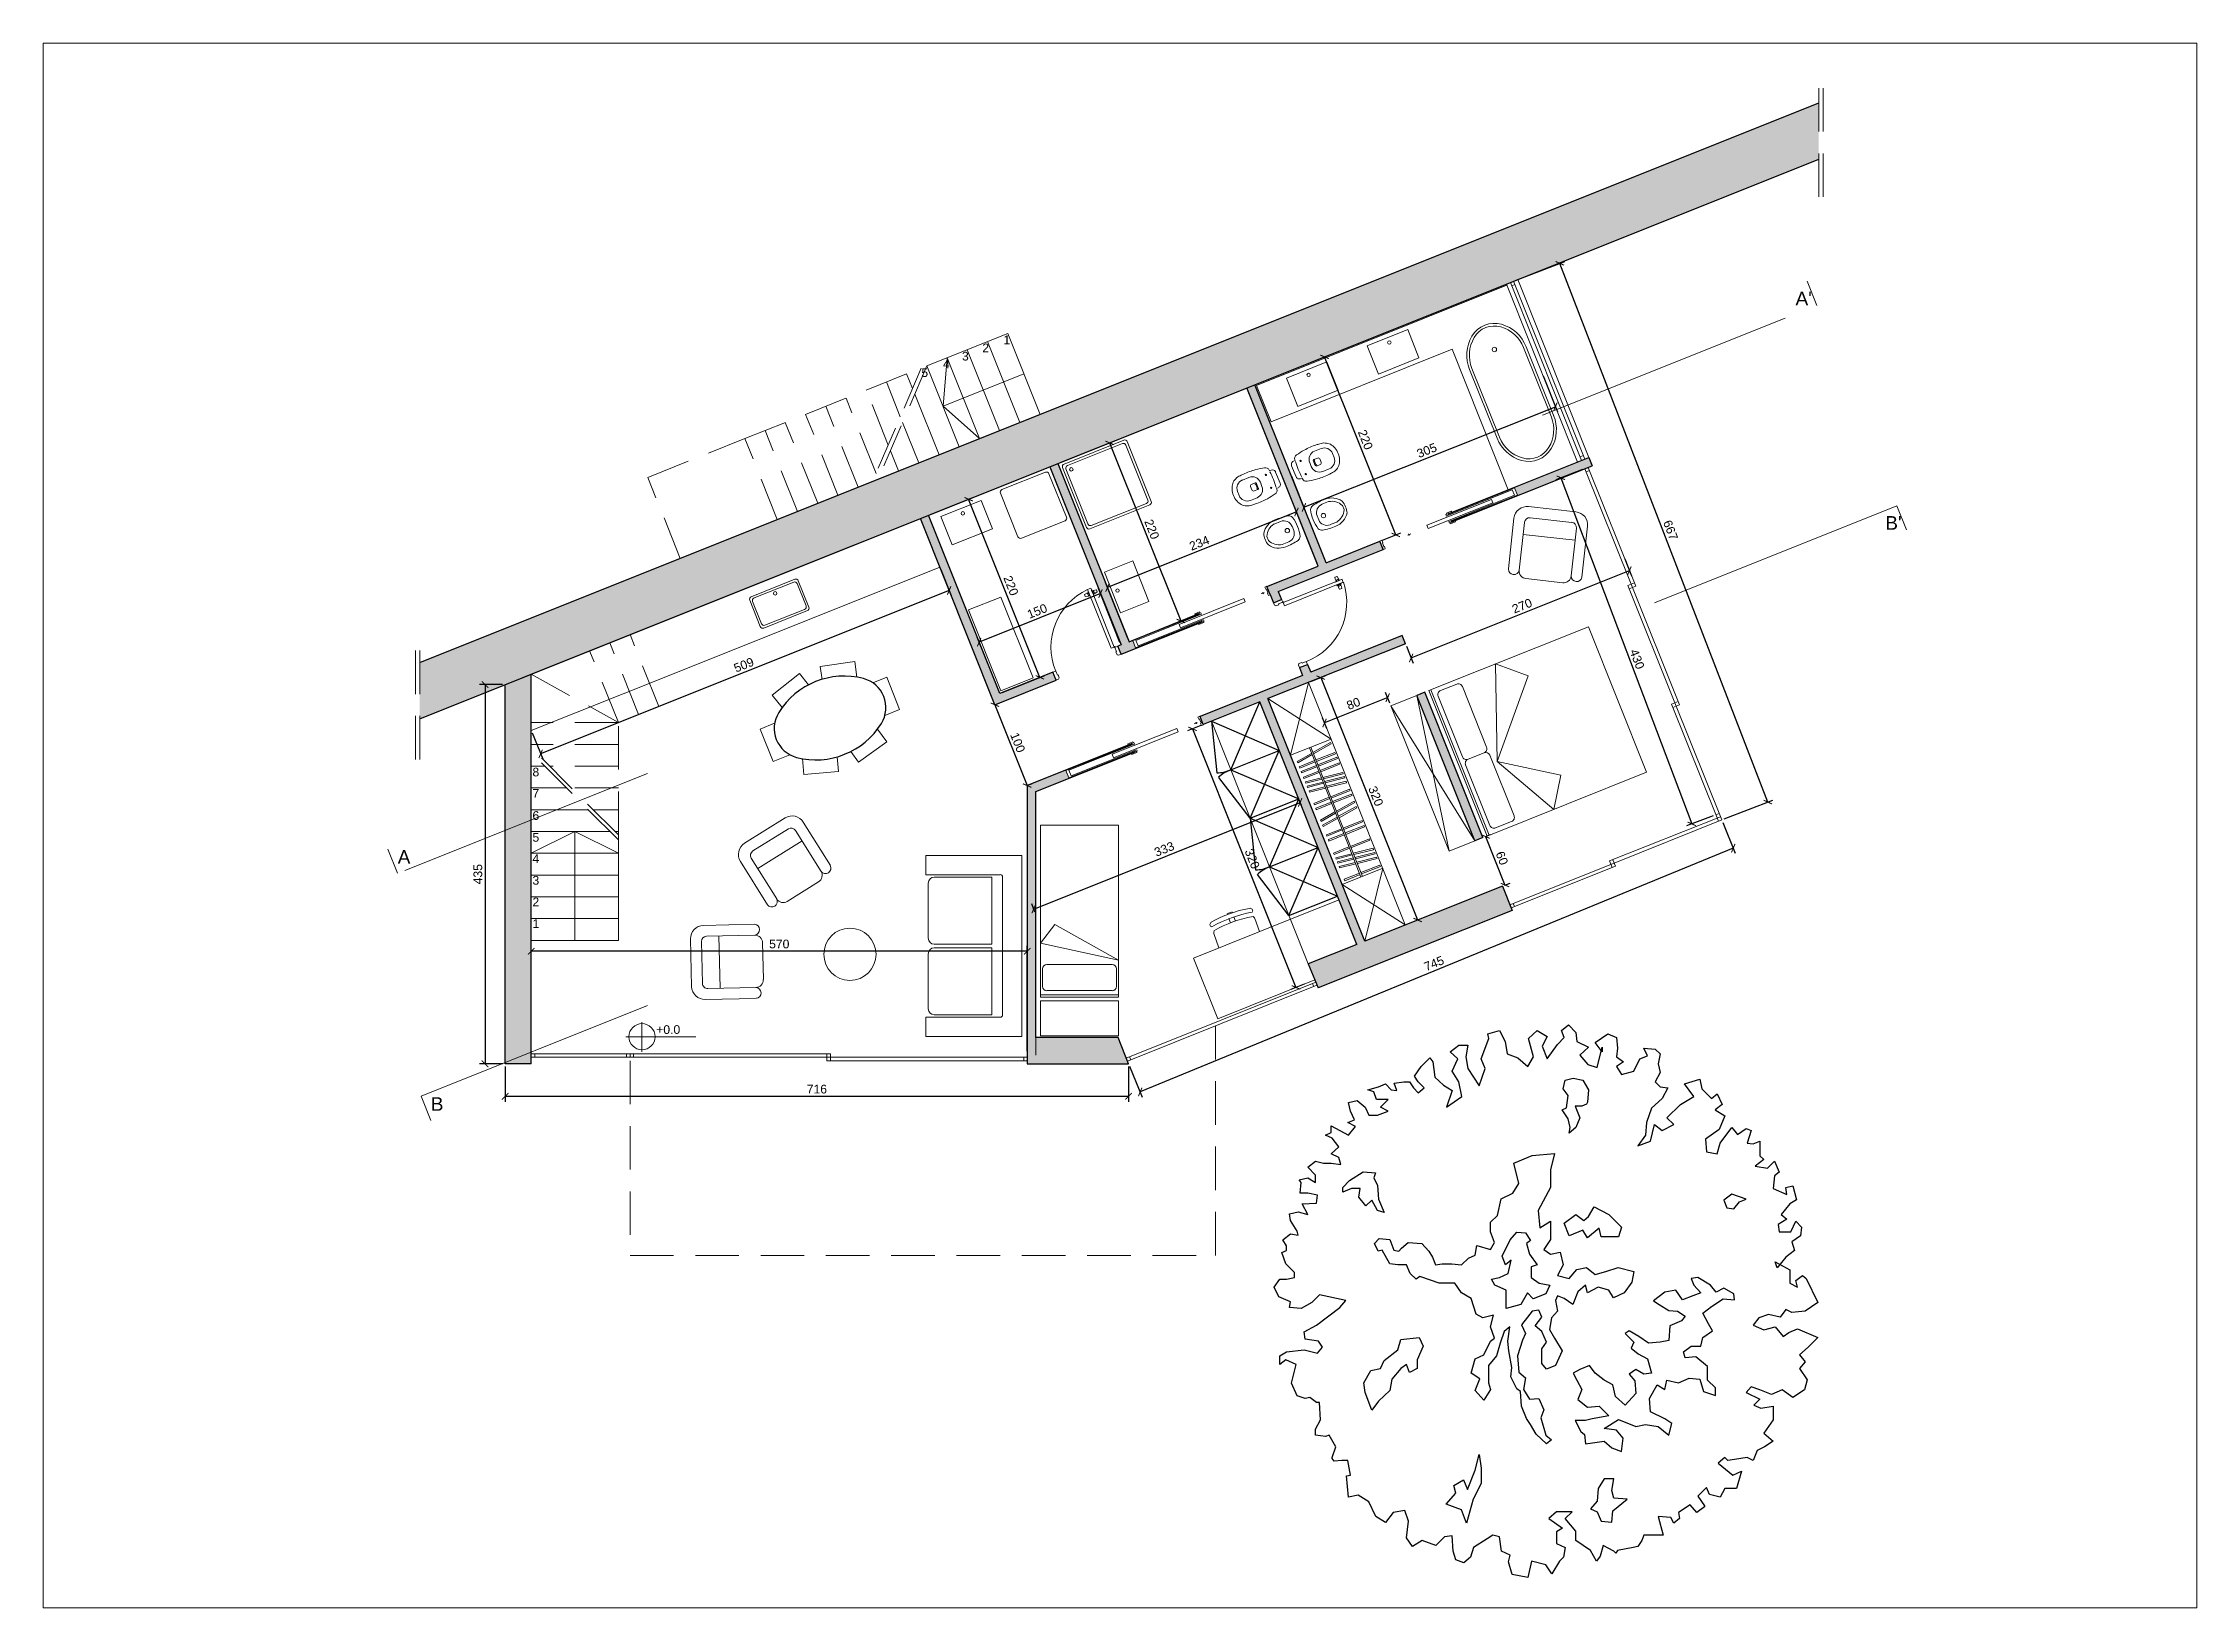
# Paper-space layout 'Layout1' of a CAD drawing. Header units: millimetres. Extents: x 26 to 520, y 3 to 363.
# The model-space entities are those that its viewports show. They can reach past a viewport. Long polylines and large blocks are cut down to what shows.
import ezdxf

# ---------------------------------------------------------------- set-up
doc = ezdxf.new("R2010")
doc.units = ezdxf.units.MM
for name, pattern in [('ACAD_ISO02W100', [15, 12, -3]), ('ACAD_ISO10W100', [18, 12, -3, 0, -3]), ('JIS_02_2.0', [3, 2, -1])]:
    doc.linetypes.add(name, pattern=pattern)
doc.layers.get('0').update_dxf_attribs({"lineweight": 20})
for name, color, linetype, lineweight in [('Albero_foglie', 7, 'Continuous', 25), ('Arredo', 7, 'Continuous', 9), ('muri sezionati', 7, 'Continuous', 30), ('Quote', 252, 'Continuous', 9), ('tratteggio', 7, 'Continuous', 15)]:
    doc.layers.add(name, color=color, linetype=linetype, lineweight=lineweight)
doc.layers.add('campitura', color=254, linetype='Continuous')
doc.layers.add('MURO', color=44, linetype='Continuous')
doc.layers.add('VERDE_alberi', color=104, linetype='Continuous', plot=False)
doc.styles.get("Standard").update_dxf_attribs({"font": 'arial.ttf'})
doc.dimstyles.new('ISO-25', dxfattribs={"dimtxt": 2, "dimasz": 1.5, "dimexe": 1.25, "dimexo": 0.625, "dimtad": 1, "dimtxsty": 'Standard', "dimblk": 'ARCHTICK', "dimcen": 2.5, "dimadec": 0, "dimazin": 0, "dimtfac": 1, "dimtmove": 0, "dimatfit": 3, "dimfxl": 1, "dimarcsym": 0})

psp = doc.layouts.get("Layout1")

# ---------------------------------------------------------------- texts
at = {"layer": 'Quote', "char_height": 2, "attachment_point": 1}
for s, insert in [('2', (241.4123, 293.6821)), ('1', (246.268, 295.5459)), ('5', (227.4239, 288.0193)), ('4', (232.3894, 289.9936)), ('3', (236.7536, 291.7928)), ('8', (138.0977, 196.2898)), ('7', (138.0977, 191.3984)), ('6', (138.0977, 186.3006)), ('5', (138.0977, 181.2898)), ('4', (138.0977, 176.4223)), ('3', (138.0977, 171.427)), ('2', (138.0977, 166.4633)), ('1', (138.0977, 161.4787)), ('+0.0', (166.5226, 137.1582))]:
    psp.add_mtext_dynamic_manual_height_columns(s, width=6.834524, gutter_width=12.5, heights=[0], dxfattribs=dict(at, insert=insert))

msp = doc.modelspace()

# ---------------------------------------------------------------- texts
at = {"attachment_point": 1}
for s, insert, char_height in [("A'", (10222.4, 10610.9), 15.62), ("B'", (10325.5, 10353.2), 15.62), ('A', (8617.2, 9969.7), 15.6), ('B', (8655.2, 9686), 15.6)]:
    msp.add_mtext_dynamic_manual_height_columns(s, width=18.044, gutter_width=12.5, heights=[0], dxfattribs=dict(at, insert=insert, char_height=char_height))

# ---------------------------------------------------------------- blocks, each defined once
blk = doc.blocks.new('_ArchTick')
at = {"color": 0, "linetype": 'ByBlock', "const_width": 0.15}
blk.add_lwpolyline([(-0.5, -0.5), (0.5, 0.5)], dxfattribs=at)
blk = doc.blocks.new('*D8')
at = {"layer": 'Defpoints', "color": 0, "transparency": 16777216}
for p in [(374.07, 312.11), (363.46, 308.01), (411.23, 184.29)]:
    blk.add_point(p, dxfattribs=at)
at = {"layer": 'Quote', "color": 0, "lineweight": -2, "transparency": 16777216}
for p, q in [((364.04, 308.24), (375.24, 312.56)), ((421.84, 188.39), (374.07, 312.11)), ((411.81, 184.52), (423, 188.84))]:
    blk.add_line(p, q, dxfattribs=at)
at = {"layer": 'Quote', "color": 0, "lineweight": -2, "transparency": 16777216, "xscale": 1.5, "yscale": 1.5, "zscale": 1.5}
for p, rotation in [((374.07, 312.11), 111.1101663167687), ((421.84, 188.39), 291.1101663167688)]:
    blk.add_blockref('_ArchTick', p, dxfattribs=dict(at, rotation=rotation))
at = {"layer": 'Quote', "color": 0, "transparency": 16777216, "insert": (399.49, 250.84), "char_height": 2, "attachment_point": 5, "rotation": 291.1102}
blk.add_mtext('667', dxfattribs=at)
blk = doc.blocks.new('*D9')
at = {"layer": 'Defpoints', "color": 0, "transparency": 16777216}
for p in [(411.23, 184.29), (275.01, 128.3), (277.68, 121.82)]:
    blk.add_point(p, dxfattribs=at)
at = {"layer": 'Quote', "color": 0, "lineweight": -2, "transparency": 16777216}
for p, q in [((411.46, 183.71), (414.36, 176.66)), ((413.89, 177.81), (277.68, 121.82)), ((275.25, 127.72), (278.15, 120.66))]:
    blk.add_line(p, q, dxfattribs=at)
at = {"layer": 'Quote', "color": 0, "lineweight": -2, "transparency": 16777216, "xscale": 1.5, "yscale": 1.5, "zscale": 1.5}
for p, rotation in [((413.89, 177.81), 22.34647661760525), ((277.68, 121.82), 202.3464766176053)]:
    blk.add_blockref('_ArchTick', p, dxfattribs=dict(at, rotation=rotation))
at = {"layer": 'Quote', "color": 0, "transparency": 16777216, "insert": (345.16, 151.34), "char_height": 2, "attachment_point": 5, "rotation": 22.3465}
blk.add_mtext('745', dxfattribs=at)
blk = doc.blocks.new('*D10')
at = {"layer": 'Defpoints', "color": 0, "transparency": 16777216}
for p in [(131.83, 128.3), (275.01, 128.3), (275.01, 120.83)]:
    blk.add_point(p, dxfattribs=at)
at = {"layer": 'Quote', "color": 0, "lineweight": -2, "transparency": 16777216}
for p, q in [((131.83, 127.67), (131.83, 119.58)), ((275.01, 127.67), (275.01, 119.58)), ((131.83, 120.83), (275.01, 120.83))]:
    blk.add_line(p, q, dxfattribs=at)
at = {"layer": 'Quote', "color": 0, "lineweight": -2, "transparency": 16777216, "xscale": 1.5, "yscale": 1.5, "zscale": 1.5, "rotation": 180}
blk.add_blockref('_ArchTick', (131.83, 120.83), dxfattribs=at)
at = {"layer": 'Quote', "color": 0, "lineweight": -2, "transparency": 16777216, "xscale": 1.5, "yscale": 1.5, "zscale": 1.5}
blk.add_blockref('_ArchTick', (275.01, 120.83), dxfattribs=at)
at = {"layer": 'Quote', "color": 0, "transparency": 16777216, "insert": (203.42, 122.47), "char_height": 2, "attachment_point": 5}
blk.add_mtext('716', dxfattribs=at)
blk = doc.blocks.new('*D11')
at = {"layer": 'Defpoints', "color": 0, "transparency": 16777216}
for p in [(131.83, 215.36), (127.21, 128.3), (131.83, 128.3)]:
    blk.add_point(p, dxfattribs=at)
at = {"layer": 'Quote', "color": 0, "lineweight": -2, "transparency": 16777216}
for p, q in [((131.21, 215.36), (125.96, 215.36)), ((127.21, 215.36), (127.21, 128.3)), ((131.21, 128.3), (125.96, 128.3))]:
    blk.add_line(p, q, dxfattribs=at)
at = {"layer": 'Quote', "color": 0, "lineweight": -2, "transparency": 16777216, "xscale": 1.5, "yscale": 1.5, "zscale": 1.5}
for p, rotation in [((127.21, 215.36), 90), ((127.21, 128.3), 270)]:
    blk.add_blockref('_ArchTick', p, dxfattribs=dict(at, rotation=rotation))
at = {"layer": 'Quote', "color": 0, "transparency": 16777216, "insert": (125.57, 171.83), "char_height": 2, "attachment_point": 5, "rotation": 90}
blk.add_mtext('435', dxfattribs=at)
blk = doc.blocks.new('*D12')
at = {"layer": 'Defpoints', "color": 0, "transparency": 16777216}
for p in [(369.97, 286.89), (373.05, 279.19), (312.22, 263.79)]:
    blk.add_point(p, dxfattribs=at)
at = {"layer": 'Quote', "color": 0, "lineweight": -2, "transparency": 16777216}
for p, q in [((370.2, 286.31), (373.52, 278.03)), ((315.3, 256.09), (373.05, 279.19)), ((312.45, 263.21), (315.76, 254.93))]:
    blk.add_line(p, q, dxfattribs=at)
at = {"layer": 'Quote', "color": 0, "lineweight": -2, "transparency": 16777216, "xscale": 1.5, "yscale": 1.5, "zscale": 1.5}
for p, rotation in [((373.05, 279.19), 21.80140948635194), ((315.3, 256.09), 201.8014094863519)]:
    blk.add_blockref('_ArchTick', p, dxfattribs=dict(at, rotation=rotation))
at = {"layer": 'Quote', "color": 0, "transparency": 16777216, "insert": (343.51, 269.14), "char_height": 2, "attachment_point": 5, "rotation": 21.8014}
blk.add_mtext('305', dxfattribs=at)
blk = doc.blocks.new('*D13')
at = {"layer": 'Defpoints', "color": 0, "transparency": 16777216}
for p in [(316.4, 289.2), (320.01, 290.64), (332.76, 248.29)]:
    blk.add_point(p, dxfattribs=at)
at = {"layer": 'Quote', "color": 0, "lineweight": -2, "transparency": 16777216}
for p, q in [((316.98, 289.43), (321.17, 291.11)), ((336.38, 249.74), (320.01, 290.64)), ((333.34, 248.52), (337.54, 250.2))]:
    blk.add_line(p, q, dxfattribs=at)
at = {"layer": 'Quote', "color": 0, "lineweight": -2, "transparency": 16777216, "xscale": 1.5, "yscale": 1.5, "zscale": 1.5}
for p, rotation in [((320.01, 290.64), 111.8014094863525), ((336.38, 249.74), 291.8014094863525)]:
    blk.add_blockref('_ArchTick', p, dxfattribs=dict(at, rotation=rotation))
at = {"layer": 'Quote', "color": 0, "transparency": 16777216, "insert": (329.4, 271.61), "char_height": 2, "attachment_point": 5, "rotation": 291.8014}
blk.add_mtext('220', dxfattribs=at)
blk = doc.blocks.new('*D14')
at = {"layer": 'Defpoints', "color": 0, "transparency": 16777216}
for p in [(318.54, 242.6), (270.16, 237.66), (275.13, 225.23)]:
    blk.add_point(p, dxfattribs=at)
at = {"layer": 'Quote', "color": 0, "lineweight": -2, "transparency": 16777216}
for p, q in [((313.57, 255.02), (270.16, 237.66)), ((318.31, 243.18), (313.11, 256.18)), ((274.9, 225.81), (269.7, 238.82))]:
    blk.add_line(p, q, dxfattribs=at)
at = {"layer": 'Quote', "color": 0, "lineweight": -2, "transparency": 16777216, "xscale": 1.5, "yscale": 1.5, "zscale": 1.5}
for p, rotation in [((313.57, 255.02), 21.80140948635265), ((270.16, 237.66), 201.8014094863526)]:
    blk.add_blockref('_ArchTick', p, dxfattribs=dict(at, rotation=rotation))
at = {"layer": 'Quote', "color": 0, "transparency": 16777216, "insert": (291.26, 247.87), "char_height": 2, "attachment_point": 5, "rotation": 21.8014}
blk.add_mtext('234', dxfattribs=at)
blk = doc.blocks.new('*D15')
at = {"layer": 'Defpoints', "color": 0, "transparency": 16777216}
for p in [(258.77, 266.14), (287.02, 229.98), (275.13, 225.23)]:
    blk.add_point(p, dxfattribs=at)
at = {"layer": 'Quote', "color": 0, "lineweight": -2, "transparency": 16777216}
for p, q in [((259.35, 266.37), (271.81, 271.36)), ((270.65, 270.89), (287.02, 229.98)), ((275.71, 225.46), (288.18, 230.44))]:
    blk.add_line(p, q, dxfattribs=at)
at = {"layer": 'Quote', "color": 0, "lineweight": -2, "transparency": 16777216, "xscale": 1.5, "yscale": 1.5, "zscale": 1.5}
for p, rotation in [((270.65, 270.89), 111.801409486351), ((287.02, 229.98), 291.8014094863511)]:
    blk.add_blockref('_ArchTick', p, dxfattribs=dict(at, rotation=rotation))
at = {"layer": 'Quote', "color": 0, "transparency": 16777216, "insert": (280.36, 251.05), "char_height": 2, "attachment_point": 5, "rotation": 291.8014}
blk.add_mtext('220', dxfattribs=at)
blk = doc.blocks.new('*D16')
at = {"layer": 'Defpoints', "color": 0, "transparency": 16777216}
for p in [(240.71, 225.13), (273.27, 224.49), (245.42, 213.35)]:
    blk.add_point(p, dxfattribs=at)
at = {"layer": 'Quote', "color": 0, "lineweight": -2, "transparency": 16777216}
for p, q in [((268.56, 236.27), (240.71, 225.13)), ((273.04, 225.07), (268.1, 237.43)), ((245.19, 213.93), (240.24, 226.29))]:
    blk.add_line(p, q, dxfattribs=at)
at = {"layer": 'Quote', "color": 0, "lineweight": -2, "transparency": 16777216, "xscale": 1.5, "yscale": 1.5, "zscale": 1.5}
for p, rotation in [((268.56, 236.27), 21.80197400188736), ((240.71, 225.13), 201.8019740018873)]:
    blk.add_blockref('_ArchTick', p, dxfattribs=dict(at, rotation=rotation))
at = {"layer": 'Quote', "color": 0, "transparency": 16777216, "insert": (254.02, 232.23), "char_height": 2, "attachment_point": 5, "rotation": 21.802}
blk.add_mtext('150', dxfattribs=at)
blk = doc.blocks.new('*D17')
at = {"layer": 'Defpoints', "color": 0, "transparency": 16777216}
for p in [(238.28, 257.94), (229.06, 254.25), (245.42, 213.35)]:
    blk.add_point(p, dxfattribs=at)
at = {"layer": 'Quote', "color": 0, "lineweight": -2, "transparency": 16777216}
for p, q in [((229.64, 254.49), (239.44, 258.41)), ((254.64, 217.04), (238.28, 257.94)), ((246, 213.58), (255.8, 217.5))]:
    blk.add_line(p, q, dxfattribs=at)
at = {"layer": 'Quote', "color": 0, "lineweight": -2, "transparency": 16777216, "xscale": 1.5, "yscale": 1.5, "zscale": 1.5}
for p, rotation in [((238.28, 257.94), 111.8014094863517), ((254.64, 217.04), 291.8014094863517)]:
    blk.add_blockref('_ArchTick', p, dxfattribs=dict(at, rotation=rotation))
at = {"layer": 'Quote', "color": 0, "transparency": 16777216, "insert": (247.99, 238.1), "char_height": 2, "attachment_point": 5, "rotation": 291.8014}
blk.add_mtext('220', dxfattribs=at)
blk = doc.blocks.new('*D18')
at = {"layer": 'Defpoints', "color": 0, "transparency": 16777216}
for p in [(379.82, 264.95), (404.36, 183.39), (409.89, 185.48)]:
    blk.add_point(p, dxfattribs=at)
at = {"layer": 'Quote', "color": 0, "lineweight": -2, "transparency": 16777216}
for p, q in [((379.24, 264.73), (373.13, 262.42)), ((374.3, 262.86), (404.36, 183.39)), ((409.3, 185.26), (403.19, 182.95))]:
    blk.add_line(p, q, dxfattribs=at)
at = {"layer": 'Quote', "color": 0, "lineweight": -2, "transparency": 16777216, "xscale": 1.5, "yscale": 1.5, "zscale": 1.5}
for p, rotation in [((374.3, 262.86), 110.7224675151337), ((404.36, 183.39), 290.7224675151337)]:
    blk.add_blockref('_ArchTick', p, dxfattribs=dict(at, rotation=rotation))
at = {"layer": 'Quote', "color": 0, "transparency": 16777216, "insert": (391.81, 221.22), "char_height": 2, "attachment_point": 5, "rotation": 290.7225}
blk.add_mtext('430', dxfattribs=at)
blk = doc.blocks.new('*D19')
at = {"layer": 'Defpoints', "color": 0, "transparency": 16777216}
for p in [(388.74, 244.82), (390.05, 241.54), (338.6, 224.77)]:
    blk.add_point(p, dxfattribs=at)
at = {"layer": 'Quote', "color": 0, "lineweight": -2, "transparency": 16777216}
for p, q in [((388.97, 244.24), (390.51, 240.38)), ((339.91, 221.49), (390.05, 241.54)), ((338.83, 224.19), (340.38, 220.33))]:
    blk.add_line(p, q, dxfattribs=at)
at = {"layer": 'Quote', "color": 0, "lineweight": -2, "transparency": 16777216, "xscale": 1.5, "yscale": 1.5, "zscale": 1.5}
for p, rotation in [((390.05, 241.54), 21.80140948635825), ((339.91, 221.49), 201.8014094863582)]:
    blk.add_blockref('_ArchTick', p, dxfattribs=dict(at, rotation=rotation))
at = {"layer": 'Quote', "color": 0, "transparency": 16777216, "insert": (365.39, 233.45), "char_height": 2, "attachment_point": 5, "rotation": 21.8014}
blk.add_mtext('270', dxfattribs=at)
blk = doc.blocks.new('*D20')
at = {"layer": 'Defpoints', "color": 0, "transparency": 16777216}
for p in [(335.26, 210.51), (320.02, 206.58), (320.77, 204.71)]:
    blk.add_point(p, dxfattribs=at)
at = {"layer": 'Quote', "color": 0, "lineweight": -2, "transparency": 16777216}
for p, q in [((335.03, 211.09), (334.05, 213.54)), ((334.52, 212.38), (320.02, 206.58)), ((320.54, 205.3), (319.56, 207.74))]:
    blk.add_line(p, q, dxfattribs=at)
at = {"layer": 'Quote', "color": 0, "lineweight": -2, "transparency": 16777216, "xscale": 1.5, "yscale": 1.5, "zscale": 1.5}
for p, rotation in [((334.52, 212.38), 21.80140948635129), ((320.02, 206.58), 201.8014094863513)]:
    blk.add_blockref('_ArchTick', p, dxfattribs=dict(at, rotation=rotation))
at = {"layer": 'Quote', "color": 0, "transparency": 16777216, "insert": (326.66, 211.01), "char_height": 2, "attachment_point": 5, "rotation": 21.8014}
blk.add_mtext('80', dxfattribs=at)
blk = doc.blocks.new('*D21')
at = {"layer": 'Defpoints', "color": 0, "transparency": 16777216}
for p in [(316.31, 215.86), (338.58, 160.19), (341.4, 161.32)]:
    blk.add_point(p, dxfattribs=at)
at = {"layer": 'Quote', "color": 0, "lineweight": -2, "transparency": 16777216}
for p, q in [((316.89, 216.09), (320.3, 217.45)), ((319.13, 216.98), (341.4, 161.32)), ((339.16, 160.42), (342.56, 161.78))]:
    blk.add_line(p, q, dxfattribs=at)
at = {"layer": 'Quote', "color": 0, "lineweight": -2, "transparency": 16777216, "xscale": 1.5, "yscale": 1.5, "zscale": 1.5}
for p, rotation in [((319.13, 216.98), 111.8014094863519), ((341.4, 161.32), 291.8014094863519)]:
    blk.add_blockref('_ArchTick', p, dxfattribs=dict(at, rotation=rotation))
at = {"layer": 'Quote', "color": 0, "transparency": 16777216, "insert": (331.8, 189.76), "char_height": 2, "attachment_point": 5, "rotation": 291.8014}
blk.add_mtext('320', dxfattribs=at)
blk = doc.blocks.new('*D22')
at = {"layer": 'Defpoints', "color": 0, "transparency": 16777216}
for p in [(356.41, 180.24), (360.87, 169.1), (361.46, 169.34)]:
    blk.add_point(p, dxfattribs=at)
at = {"layer": 'Quote', "color": 0, "lineweight": -2, "transparency": 16777216}
for p, q in [((356.99, 180.47), (358.16, 180.94)), ((357, 180.48), (361.46, 169.34)), ((361.45, 169.33), (362.62, 169.8))]:
    blk.add_line(p, q, dxfattribs=at)
at = {"layer": 'Quote', "color": 0, "lineweight": -2, "transparency": 16777216, "xscale": 1.5, "yscale": 1.5, "zscale": 1.5}
for p, rotation in [((357, 180.48), 111.8014094863532), ((361.46, 169.34), 291.8014094863532)]:
    blk.add_blockref('_ArchTick', p, dxfattribs=dict(at, rotation=rotation))
at = {"layer": 'Quote', "color": 0, "transparency": 16777216, "insert": (360.76, 175.52), "char_height": 2, "attachment_point": 5, "rotation": 291.8014}
blk.add_mtext('60', dxfattribs=at)
blk = doc.blocks.new('*D23')
at = {"layer": 'Defpoints', "color": 0, "transparency": 16777216}
for p in [(244.31, 210.75), (251.73, 192.18), (251.73, 192.18)]:
    blk.add_point(p, dxfattribs=at)
at = {"layer": 'Quote', "color": 0, "lineweight": -2, "transparency": 16777216}
for p, q in [((244.31, 210.75), (251.73, 192.18)), ((244.89, 210.98), (245.47, 211.21)), ((252.31, 192.41), (252.89, 192.64))]:
    blk.add_line(p, q, dxfattribs=at)
at = {"layer": 'Quote', "color": 0, "lineweight": -2, "transparency": 16777216, "xscale": 1.5, "yscale": 1.5, "zscale": 1.5}
for p, rotation in [((244.31, 210.75), 111.801409486352), ((251.73, 192.18), 291.801409486352)]:
    blk.add_blockref('_ArchTick', p, dxfattribs=dict(at, rotation=rotation))
at = {"layer": 'Quote', "color": 0, "transparency": 16777216, "insert": (249.55, 202.07), "char_height": 2, "attachment_point": 5, "rotation": 291.8014}
blk.add_mtext('100', dxfattribs=at)
blk = doc.blocks.new('*D24')
at = {"layer": 'Defpoints', "color": 0, "transparency": 16777216}
for p in [(292.17, 206.2), (313.45, 145.83), (315.93, 146.82)]:
    blk.add_point(p, dxfattribs=at)
at = {"layer": 'Quote', "color": 0, "lineweight": -2, "transparency": 16777216}
for p, q in [((291.59, 205.97), (288.54, 204.75)), ((289.7, 205.21), (313.45, 145.83)), ((315.35, 146.58), (312.29, 145.36))]:
    blk.add_line(p, q, dxfattribs=at)
at = {"layer": 'Quote', "color": 0, "lineweight": -2, "transparency": 16777216, "xscale": 1.5, "yscale": 1.5, "zscale": 1.5}
for p, rotation in [((289.7, 205.21), 111.8014094863512), ((313.45, 145.83), 291.8014094863512)]:
    blk.add_blockref('_ArchTick', p, dxfattribs=dict(at, rotation=rotation))
at = {"layer": 'Quote', "color": 0, "transparency": 16777216, "insert": (303.41, 175.36), "char_height": 2, "attachment_point": 5, "rotation": 291.8014}
blk.add_mtext('320', dxfattribs=at)
blk = doc.blocks.new('*D25')
at = {"layer": 'Defpoints', "color": 0, "transparency": 16777216}
for p in [(314.41, 188.31), (314.92, 187.04), (253.73, 162.56)]:
    blk.add_point(p, dxfattribs=at)
at = {"layer": 'Quote', "color": 0, "lineweight": -2, "transparency": 16777216}
for p, q in [((253.22, 163.84), (314.41, 188.31)), ((314.69, 187.62), (313.94, 189.47)), ((253.5, 163.14), (252.76, 165))]:
    blk.add_line(p, q, dxfattribs=at)
at = {"layer": 'Quote', "color": 0, "lineweight": -2, "transparency": 16777216, "xscale": 1.5, "yscale": 1.5, "zscale": 1.5}
for p, rotation in [((314.41, 188.31), 21.8014094863519), ((253.22, 163.84), 201.8014094863519)]:
    blk.add_blockref('_ArchTick', p, dxfattribs=dict(at, rotation=rotation))
at = {"layer": 'Quote', "color": 0, "transparency": 16777216, "insert": (283.2, 177.6), "char_height": 2, "attachment_point": 5, "rotation": 21.8014}
blk.add_mtext('333', dxfattribs=at)
blk = doc.blocks.new('*D26')
at = {"layer": 'Defpoints', "color": 0, "transparency": 16777216}
for p in [(137.83, 154.15), (137.83, 130.61), (251.73, 130.61)]:
    blk.add_point(p, dxfattribs=at)
at = {"layer": 'Quote', "color": 0, "lineweight": -2, "transparency": 16777216}
for p, q in [((137.83, 131.23), (137.83, 155.4)), ((251.73, 154.15), (137.83, 154.15)), ((251.73, 131.23), (251.73, 155.4))]:
    blk.add_line(p, q, dxfattribs=at)
at = {"layer": 'Quote', "color": 0, "lineweight": -2, "transparency": 16777216, "xscale": 1.5, "yscale": 1.5, "zscale": 1.5, "rotation": 180}
blk.add_blockref('_ArchTick', (137.83, 154.15), dxfattribs=at)
at = {"layer": 'Quote', "color": 0, "lineweight": -2, "transparency": 16777216, "xscale": 1.5, "yscale": 1.5, "zscale": 1.5}
blk.add_blockref('_ArchTick', (251.73, 154.15), dxfattribs=at)
at = {"layer": 'Quote', "color": 0, "transparency": 16777216, "insert": (194.78, 155.8), "char_height": 2, "attachment_point": 5}
blk.add_mtext('570', dxfattribs=at)
blk = doc.blocks.new('*D27')
at = {"layer": 'Defpoints', "color": 0, "transparency": 16777216}
for p in [(231.66, 242.37), (137.83, 204.84), (139.98, 199.46)]:
    blk.add_point(p, dxfattribs=at)
at = {"layer": 'Quote', "color": 0, "lineweight": -2, "transparency": 16777216}
for p, q in [((231.89, 241.79), (234.27, 235.83)), ((233.81, 236.99), (139.98, 199.46)), ((138.06, 204.26), (140.45, 198.3))]:
    blk.add_line(p, q, dxfattribs=at)
at = {"layer": 'Quote', "color": 0, "lineweight": -2, "transparency": 16777216, "xscale": 1.5, "yscale": 1.5, "zscale": 1.5}
for p, rotation in [((233.81, 236.99), 21.80140948635224), ((139.98, 199.46), 201.8014094863522)]:
    blk.add_blockref('_ArchTick', p, dxfattribs=dict(at, rotation=rotation))
at = {"layer": 'Quote', "color": 0, "transparency": 16777216, "insert": (186.65, 219.89), "char_height": 2, "attachment_point": 5, "rotation": 21.8014}
blk.add_mtext('509', dxfattribs=at)

# ---------------------------------------------------------------- dimensions: what is measured, and where the dimension line sits
at = {"layer": 'Quote'}
for p1, p2, distance, text, picture, middle in [((411.2256, 184.2914), (363.4594, 308.015), -11.3734, '667', '*D8', (399.4884, 250.8424)), ((258.7681, 266.1385), (275.1334, 225.2252), 12.8008, '220', '*D15', (280.3644, 251.0473)), ((245.4196, 213.3471), (229.0567, 254.2542), -9.9346, '220', '*D17', (247.9906, 238.1016)), ((318.5426, 242.5966), (275.1334, 225.2329), -13.3842, '234', '*D14', (291.2556, 247.8707)), ((316.3143, 215.8565), (338.582, 160.1872), 3.0378, '320', '*D21', (331.7977, 189.7617)), ((335.2623, 210.5113), (320.7709, 204.7148), -2.0115, '80', '*D20', (326.6582, 211.0091)), ((253.7331, 162.561), (314.9184, 187.0351), 1.3738, '333', '*D25', (283.2039, 177.6026)), ((411.2256, 184.2914), (275.0142, 128.2979), 7.004, '745', '*D9', (345.1585, 151.3354))]:
    dim = psp.add_aligned_dim(p1=p1, p2=p2, distance=distance, text=text, dimstyle='ISO-25', override={"dimlfac": -5}, dxfattribs=at)
    dim.commit()
    dim.dimension.update_dxf_attribs({"geometry": picture, "text_midpoint": middle})
for base, p1, p2, angle, text, picture, middle in [((320.0124, 290.642), (332.7629, 248.2905), (316.4002, 289.1971), 111.801409, '220', '*D13', (327.8705, 270.9969)), ((373.0519, 279.1871), (312.2182, 263.7927), (369.9695, 286.8932), 21.801409, '305', '*D12', (344.1221, 267.6151)), ((404.3631, 183.3894), (379.8224, 264.9536), (409.8886, 185.4798), 290.722468, '430', '*D18', (390.2698, 220.642)), ((139.9838, 199.4565), (231.6566, 242.3694), (137.8308, 204.8391), 201.801409, '509', '*D27', (187.2565, 218.3655)), ((313.4495, 145.8261), (292.1732, 206.2001), (315.9265, 146.8169), 291.801409, '320', '*D24', (301.8805, 174.7485))]:
    dim = psp.add_linear_dim(base=base, p1=p1, p2=p2, angle=angle, text=text, dimstyle='ISO-25', override={"dimlfac": -5}, dxfattribs=at)
    dim.commit()
    dim.dimension.update_dxf_attribs({"geometry": picture, "text_midpoint": middle, "dimtype": 161})
dim = psp.add_linear_dim(base=(390.0487, 241.5417), p1=(338.5977, 224.7699), p2=(388.7354, 244.825), angle=21.801409, dimstyle='ISO-25', override={"dimlfac": -5}, dxfattribs=at)
dim.commit()
dim.dimension.update_dxf_attribs({"geometry": '*D19', "text_midpoint": (365.9989, 231.9218), "dimtype": 161})
for p1, p2, distance, picture, middle in [((273.2738, 224.4891), (245.4196, 213.3471), -12.6861, '*D16', (254.0237, 232.2252)), ((244.3054, 210.7473), (251.7331, 192.1781), 0, '*D23', (249.5477, 202.0741)), ((356.4087, 180.2423), (360.8654, 169.1006), 0.6368, '*D22', (360.7567, 175.5193))]:
    dim = psp.add_aligned_dim(p1=p1, p2=p2, distance=distance, dimstyle='ISO-25', override={"dimlfac": -5}, dxfattribs=at)
    dim.commit()
    dim.dimension.update_dxf_attribs({"geometry": picture, "text_midpoint": middle})
dim = psp.add_linear_dim(base=(127.2142, 128.2979), p1=(131.8308, 215.3635), p2=(131.8308, 128.2979), angle=90, text='435', dimstyle='ISO-25', override={"dimlfac": -5}, dxfattribs=at)
dim.commit()
dim.dimension.update_dxf_attribs({"geometry": '*D11', "text_midpoint": (125.5674, 171.8307)})
for base, p1, p2, text, picture, middle in [((137.8308, 154.1546), (251.7331, 130.6057), (137.8308, 130.6057), '570', '*D26', (194.7819, 155.8008)), ((275.0142, 120.8254), (131.8308, 128.2979), (275.0142, 128.2979), '716', '*D10', (203.4225, 122.4715))]:
    dim = psp.add_linear_dim(base=base, p1=p1, p2=p2, text=text, dimstyle='ISO-25', override={"dimlfac": -5}, dxfattribs=at)
    dim.commit()
    dim.dimension.update_dxf_attribs({"geometry": picture, "text_midpoint": middle})

# ---------------------------------------------------------------- hatches: boundary and pattern name
at = {"layer": 'campitura'}
h = msp.add_hatch(color=256, dxfattribs=at)
h.dxf.hatch_style = 1
h.paths.add_polyline_path([(9226.7, 10354.1), (9217.4, 10350.4), (9303, 10136.6), (9373.3, 10164.7), (9369.5, 10174), (9308.5, 10149.6)])
h.paths.add_polyline_path([(9375.3, 10413.6), (9366, 10409.9), (9447.8, 10205.3), (9444.1, 10203.8), (9447.8, 10194.5), (9540.3, 10231.5), (9540, 10232.1), (9464.6, 10202), (9461.3, 10210.2), (9536.7, 10240.3), (9536.5, 10240.8), (9457.1, 10209)])
h.paths.add_polyline_path([(9601.6, 10504.1), (9592.3, 10500.4), (9674.1, 10295.9), (9615.4, 10272.4), (9619.2, 10262.8), (9622.9, 10253.8), (9632.1, 10257.5), (9628.4, 10266.8), (9749, 10314.9), (9745.2, 10324.4), (9683.4, 10299.6)])
h = msp.add_hatch(color=256, dxfattribs=at)
h.dxf.hatch_style = 1
h.paths.add_polyline_path([(9988.9, 10411), (9985.2, 10420.3), (9824.1, 10356), (9824.3, 10355.4), (9899.7, 10385.6), (9903.3, 10376.7)])
h = msp.add_hatch(color=256, dxfattribs=at)
h.dxf.hatch_style = 1
h.paths.add_polyline_path([(9896.9, 9900.5), (9885.8, 9928.4), (9727.9, 9865.2), (9616.6, 10143.6), (9774.4, 10206.7), (9770.7, 10216), (9665.6, 10173.9), (9662, 10182.9), (9652.7, 10179.2), (9656.3, 10170.2), (9538.6, 10123.2), (9542.3, 10113.9), (9607.3, 10139.9), (9718.6, 9861.5), (9662.9, 9839.2), (9674.1, 9811.4)])
h = msp.add_hatch(color=256, dxfattribs=at)
h.dxf.hatch_style = 1
h.paths.add_polyline_path([(8770.6, 10171.7), (8740.6, 10159.7), (8740.6, 9724.4), (8770.6, 9724.4)])
h = msp.add_hatch(color=256, dxfattribs=at)
h.dxf.hatch_style = 1
h.paths.add_polyline_path([(9854.2, 9980.4), (9863.5, 9984.1), (9796.7, 10151), (9787.4, 10147.3)])
h = msp.add_hatch(color=256, dxfattribs=at)
h.dxf.hatch_style = 1
h.paths.add_polyline_path([(9463.4, 10082.3), (9463.2, 10082.9), (9387.8, 10052.8), (9384.5, 10061), (9459.9, 10091.1), (9459.7, 10091.6), (9340.1, 10043.8), (9340.1, 9724.4), (9456.5, 9724.4), (9444.5, 9754.4), (9350.1, 9754.4), (9350.1, 10037)])
at = {"layer": 'MURO'}
h = msp.add_hatch(color=256, dxfattribs=at)
h.dxf.hatch_style = 1
h.paths.add_polyline_path([(8642.5, 10185.1), (8642.5, 10120.4), (10249, 10763.1), (10249, 10827.7)])

# ---------------------------------------------------------------- linework, layer by layer
for p, q in [((8760.6, 10167.7), (9904.8, 10625.4)), ((9890.4, 10619.6), (9972.2, 10415.1)), ((9895, 10621.5), (9976.8, 10416.9)), ((9900.2, 10619.2), (9896.5, 10617.7)), ((9898.7, 10622.9), (9980.5, 10418.4)), ((9903.4, 10624.8), (9988.9, 10411)), ((10235.8, 10622.9), (10246.9, 10595)), ((9224.8, 10525.7), (9317.7, 10562.9)), ((9354.8, 10470), (9317.7, 10562.9)), ((9308.4, 10451.4), (9271.3, 10544.3)), ((9331.6, 10460.7), (9294.5, 10553.6)), ((9262, 10432.9), (9224.8, 10525.7)), ((9243.4, 10479.3), (9248, 10535)), ((9336.2, 10516.4), (9243.4, 10479.3)), ((9285.2, 10442.2), (9248, 10535)), ((9238.8, 10423.6), (9210.9, 10493.2)), ((9243.4, 10479.3), (9285.2, 10442.2)), ((9215.5, 10414.3), (9197, 10460.7)), ((9217.4, 10350.4), (9462.3, 10448.4)), ((9192.3, 10405), (9183, 10428.2)), ((9975.1, 10421.4), (9978.8, 10422.9)), ((9366, 10409.9), (9447.8, 10205.3)), ((9980.5, 10407.6), (10033.7, 10274.9)), ((9980.5, 10407.6), (10033.7, 10274.9)), ((9985.7, 10405.4), (9982, 10403.9)), ((9984.3, 10409.1), (10038.9, 10272.6)), ((10338.9, 10365.1), (10350, 10337.3)), ((10029.9, 10273.4), (10037.4, 10276.4)), ((10029.9, 10273.4), (10083.8, 10138.8)), ((10038.9, 10272.6), (10031.4, 10269.7)), ((10033.7, 10274.9), (10089, 10136.5)), ((9624, 10250.8), (9622.9, 10253.8)), ((9625.7, 10250.1), (9624, 10250.8)), ((9629.1, 10251.5), (9625.7, 10250.1)), ((9633.5, 10254.2), (9628.8, 10252.3)), ((9628.8, 10252.3), (9629.1, 10251.5)), ((9632.1, 10257.5), (9633.5, 10254.2)), ((9634.2, 10253.9), (9635.6, 10250.3)), ((9440.1, 10202.8), (9436.4, 10201.4)), ((9444.1, 10203.8), (9440.8, 10202.5)), ((9440.8, 10202.5), (9442.7, 10197.8)), ((9442.7, 10197.8), (9441.8, 10197.5)), ((9441.8, 10197.5), (9443.2, 10194.1)), ((9443.2, 10194.1), (9444.8, 10193.4)), ((9444.8, 10193.4), (9447.8, 10194.5)), ((9369.5, 10174), (9372.8, 10175.3)), ((9372.9, 10175.3), (9374.7, 10170.6)), ((9376.2, 10165.9), (9373.3, 10164.7)), ((9374.7, 10170.6), (9375.5, 10171)), ((9375.5, 10171), (9376.9, 10167.6)), ((9376.9, 10167.6), (9376.2, 10165.9)), ((9652.2, 10183.8), (9651.5, 10182.2)), ((9651.5, 10182.2), (9652.7, 10179.2)), ((9655.6, 10185.2), (9652.2, 10183.8)), ((9656, 10184.4), (9655.6, 10185.2)), ((9660.6, 10186.3), (9656, 10184.4)), ((9662, 10182.9), (9660.6, 10186.2)), ((10080.1, 10137.3), (10087.5, 10140.2)), ((10080.1, 10137.3), (10132.4, 10006.6)), ((10089, 10136.5), (10081.6, 10133.6)), ((10083.8, 10138.8), (10137.6, 10004.3)), ((8810.9, 10041.1), (8770.6, 10041.1)), ((9350.1, 10037), (9350.1, 9734.4)), ((8835.9, 10016.1), (8770.6, 10016.1)), ((10136.1, 10008), (10008.9, 9957.2)), ((10137.6, 10004.3), (10014.1, 9954.9)), ((10130.9, 10010.3), (10134.6, 10011.8)), ((10132.4, 10006.6), (10133.8, 10002.8)), ((8606, 9970.9), (8617.1, 9943.1)), ((8770.6, 9966.1), (8820.6, 9991.1)), ((8860.9, 9991.1), (8770.6, 9991.1)), ((8820.6, 9866.1), (8820.6, 9991.1)), ((8820.6, 9991.1), (8870.6, 9966.1)), ((8870.6, 9991.1), (8866.6, 9991.1)), ((8870.6, 9866.1), (8870.6, 9987.1)), ((8870.6, 9966.1), (8770.6, 9966.1)), ((10014.1, 9954.9), (9894.3, 9907)), ((10015.6, 9951.2), (9895.8, 9903.3)), ((10011.8, 9949.7), (10008.9, 9957.2)), ((10015.6, 9951.2), (10012.6, 9958.6)), ((8870.6, 9941.1), (8770.6, 9941.1)), ((8870.6, 9916.1), (8770.6, 9916.1)), ((9898, 9908.5), (9899.5, 9904.8)), ((8870.6, 9891.1), (8770.6, 9891.1)), ((8870.6, 9866.1), (8770.6, 9866.1)), ((9671.5, 9817.9), (9453.9, 9730.9)), ((9672.7, 9814.7), (9455.3, 9727.4)), ((9667.8, 9816.4), (9669, 9813.3)), ((9456.5, 9724.4), (9444.5, 9754.4)), ((8770.6, 9735.9), (9114, 9735.9)), ((8770.6, 9731.9), (9110, 9731.9)), ((8774.6, 9731.9), (8774.6, 9735.9)), ((8880, 9735.9), (8880, 9731.9)), ((8884, 9735.9), (8884, 9731.9)), ((8888, 9735.9), (8888, 9731.9)), ((9110, 9727.9), (9110, 9735.9)), ((9110, 9731.9), (9340.1, 9731.9)), ((9110, 9727.9), (9340.1, 9727.9)), ((9114, 9727.9), (9114, 9735.9)), ((9336.1, 9727.9), (9336.1, 9731.9)), ((9457.6, 9732.3), (9459, 9728.9)), ((8644.1, 9687.2), (8655.2, 9659.3))]:
    msp.add_line(p, q)
at = {"linetype": 'ACAD_ISO10W100'}
for p, q in [((9931.8, 10469), (10246.9, 10595)), ((10338.9, 10365.1), (10024.5, 10239.4)), ((8904, 10057.8), (8617.1, 9943.1)), ((8644.1, 9687.2), (8904, 9791.2))]:
    msp.add_line(p, q, dxfattribs=at)
at = {"linetype": 'Continuous'}
msp.add_line((8785.9, 10066.1), (8770.6, 10066.1), dxfattribs=at)
for points in [[(9827.2, 10346.2), (9827.9, 10346.5), (9827.6, 10347.2), (9903, 10377.4), (9899.7, 10385.6), (9824.3, 10355.4), (9824.1, 10356.1), (9823.3, 10355.8), (9824, 10354.1), (9897, 10383.4), (9899.5, 10377.1), (9826.5, 10347.8), (9827.2, 10346.2)], [(9541, 10231.7), (9540.3, 10231.4), (9540, 10232.1), (9464.6, 10202), (9461.3, 10210.2), (9536.7, 10240.3), (9536.5, 10241), (9537.2, 10241.3), (9537.9, 10239.7), (9464.8, 10210.5), (9467.4, 10204.2), (9540.4, 10233.4), (9541, 10231.7)], [(9652.7, 10179.2), (9651.5, 10182.2)], [(9464.2, 10082.5), (9463.5, 10082.2), (9463.2, 10082.9), (9387.8, 10052.8), (9384.5, 10061), (9459.9, 10091.1), (9459.6, 10091.8), (9460.4, 10092.1), (9461, 10090.5), (9388, 10061.3), (9390.5, 10055), (9463.5, 10084.2), (9464.2, 10082.5)]]:
    msp.add_lwpolyline(points)
for points in [[(9824, 10354.2), (9823.3, 10355.9), (9821, 10354.9), (9821.7, 10353.3)], [(9826.9, 10357.5), (9826.9, 10357.4), (9827.6, 10357.6), (9827.1, 10358.8), (9821.4, 10356.5), (9821.9, 10355.4), (9824.2, 10356.3), (9824.1, 10356.4)], [(9826.5, 10347.8), (9827.2, 10346.1), (9824.9, 10345.2), (9824.2, 10346.9)], [(9830.9, 10347.4), (9830.9, 10347.5), (9831.5, 10347.8), (9832, 10346.6), (9826.3, 10344.3), (9825.9, 10345.5), (9828.1, 10346.4), (9828.2, 10346.3)], [(9747.9, 10322.4), (9747.9, 10322.4), (9747.8, 10322.7), (9748.4, 10323), (9747.4, 10325.5), (9745.2, 10324.6), (9749.1, 10314.8), (9751.3, 10315.7), (9750.3, 10318.2), (9749.7, 10318), (9749.5, 10318.2), (9749.5, 10318.2)], [(9614.9, 10269.2), (9614.9, 10269.2), (9614.7, 10269.5), (9614.1, 10269.2), (9613.1, 10271.7), (9615.3, 10272.6), (9619.2, 10262.8), (9617, 10261.9), (9616, 10264.4), (9616.6, 10264.7), (9616.5, 10265), (9616.5, 10265)], [(9533.4, 10240.1), (9533.5, 10240), (9532.9, 10239.7), (9532.4, 10240.9), (9538, 10243.2), (9538.5, 10242), (9536.2, 10241.1), (9536.2, 10241.2)], [(9537.8, 10239.7), (9537.2, 10241.4), (9539.4, 10242.3), (9540.1, 10240.6)], [(9537.5, 10230), (9537.4, 10230.1), (9536.8, 10229.9), (9537.3, 10228.7), (9542.9, 10230.9), (9542.4, 10232.1), (9540.2, 10231.2), (9540.2, 10231.1)], [(9540.4, 10233.3), (9541.1, 10231.6), (9543.3, 10232.5), (9542.7, 10234.2)], [(9538, 10120), (9538, 10120), (9537.9, 10120.3), (9537.2, 10120), (9536.2, 10122.5), (9538.5, 10123.4), (9542.4, 10113.6), (9540.1, 10112.7), (9539.1, 10115.2), (9539.8, 10115.5), (9539.7, 10115.8), (9539.7, 10115.8)], [(9456.6, 10090.9), (9456.7, 10090.8), (9456, 10090.5), (9455.5, 10091.7), (9461.2, 10094), (9461.7, 10092.8), (9459.4, 10091.9), (9459.3, 10092)], [(9461, 10090.5), (9460.3, 10092.2), (9462.6, 10093.1), (9463.3, 10091.4)], [(9460.6, 10080.8), (9460.6, 10080.9), (9460, 10080.7), (9460.4, 10079.5), (9466.1, 10081.7), (9465.6, 10082.9), (9463.3, 10082), (9463.4, 10081.9)], [(9463.5, 10084.1), (9464.2, 10082.4), (9466.5, 10083.3), (9465.8, 10085)]]:
    msp.add_lwpolyline(points, close=True)
for centre, radius in [((9634, 10254.4), 0.555), ((9440.6, 10203), 0.555), ((9136.5, 9850.1), 30)]:
    msp.add_circle(centre, radius)
at = {"color": 1, "true_color": 0xff0505}
for points in [[(9779.5, 10330.8), (9778.4, 10333.5), (9776.5, 10331.1), (9778.4, 10333.5)], [(9781, 10332.4), (9779.1, 10331.7), (9780.6, 10333.3), (9778.8, 10332.5)], [(9608.8, 10263.5), (9610.7, 10264.2), (9608.5, 10264.3), (9610.3, 10265.1)], [(9611, 10263.3), (9609.9, 10266), (9613, 10265.6), (9609.9, 10266)], [(9534.2, 10114.1), (9533.1, 10116.8), (9536.1, 10116.4), (9533.1, 10116.8)], [(9532, 10114.3), (9533.8, 10115), (9531.6, 10115.1), (9533.5, 10115.9)]]:
    msp.add_solid(points, dxfattribs=at)
at = {"layer": 'Albero_foglie', "linetype": 'ByBlock'}
for points in [[(9642.4, 9451.1), (9629.2, 9456.6), (9623.7, 9467.9), (9630.1, 9476.9), (9637.9, 9476.9), (9646.9, 9479.1), (9646.9, 9484.6), (9636.9, 9494.6), (9632.4, 9507.8), (9637.9, 9510), (9637.9, 9515.5), (9633.7, 9522.3), (9642.4, 9529), (9651.4, 9527.7), (9650.1, 9532.2), (9642.4, 9544.5), (9641.4, 9552.2), (9651.4, 9554.4), (9662.3, 9551.2), (9655.9, 9563.5), (9672.3, 9564.4), (9673.6, 9573.4), (9662.3, 9575.7), (9653.6, 9575.7), (9654.6, 9587.9), (9652.4, 9591.1), (9662.3, 9593.4), (9671.3, 9587.9), (9671.3, 9596.6), (9662.3, 9605.6), (9671.3, 9612.4), (9680.4, 9610.1), (9689.1, 9610.1), (9700.3, 9608.8), (9698.1, 9616.9), (9689.1, 9621.1), (9698.1, 9629.1), (9690.3, 9639.1), (9682.6, 9642.3), (9689.1, 9645.5), (9689.1, 9653.3), (9699, 9647.8), (9709, 9642.3), (9717.1, 9652.3), (9708.1, 9656.8), (9715.8, 9660), (9711.3, 9670), (9709, 9680), (9719, 9682.2), (9728, 9674.5), (9732.5, 9665.5), (9742.5, 9665.5), (9754.7, 9670), (9745.7, 9674.5), (9754.7, 9683.5), (9741.2, 9683.5), (9738, 9692.2), (9731.2, 9694.5), (9743.5, 9698), (9751.5, 9701.2), (9758, 9694.5), (9764.7, 9693.5), (9761.5, 9702.2), (9772.5, 9703.5), (9779.2, 9703.5), (9783.7, 9696.7), (9789.2, 9691.2), (9796, 9696.7), (9789.2, 9703.5), (9784.7, 9710.2), (9792.4, 9721.2), (9802.4, 9731.1), (9805.9, 9726.6), (9808.2, 9708.9), (9818.2, 9699.9), (9828.2, 9693.5), (9821.4, 9674.5), (9839.1, 9686.7), (9835.9, 9703.5), (9828.2, 9715.7), (9834.6, 9730.2), (9825.9, 9737.9), (9835.9, 9745.6), (9845.9, 9745.6), (9843.6, 9732.4), (9845.9, 9718.9), (9859.1, 9699), (9865.8, 9718.9), (9861.3, 9730.2), (9870.3, 9753.4), (9869, 9758.8), (9882.6, 9762.4), (9889, 9750.1), (9891.3, 9735.6), (9903.5, 9731.1), (9914.8, 9721.2), (9921.5, 9732.4), (9915.7, 9753.4), (9925.7, 9762.4), (9937, 9755.6), (9931.5, 9744.7), (9937, 9730.2)], [(9937, 9730.2), (9949.2, 9746.6), (9956.9, 9754.6), (9953.7, 9762.4), (9961.5, 9769.1), (9970.2, 9760.1), (9971.4, 9750.1), (9984.6, 9743.4), (9974.7, 9734.4), (9983.7, 9723.4), (9994.6, 9720.2), (10000.4, 9743.4), (10000.4, 9737.9), (9992.4, 9748.8), (10006.9, 9758.8), (10016.8, 9754.6), (10018.1, 9742.4), (10016.8, 9732.4), (10024.9, 9726.6), (10016.8, 9721.2), (10022.6, 9712.2), (10036.8, 9715.7), (10043.6, 9730.2), (10052.6, 9733.4), (10048.1, 9742.4), (10061.3, 9741.1), (10067.1, 9735.6), (10064.8, 9724.4), (10067.1, 9714.4), (10061.3, 9703.5), (10067.1, 9698), (10075.8, 9696.7), (10069.3, 9684.5), (10057.1, 9673.5), (10051.3, 9656.8), (10050.3, 9642.3), (10041.3, 9630.1), (10055.8, 9635.6), (10060.3, 9654.5), (10069.3, 9647.8), (10082.5, 9654.5), (10074.8, 9662.3), (10090.3, 9677.7), (10105.7, 9686.7), (10094.8, 9701.2), (10112.5, 9706.7), (10114.7, 9695.7), (10126, 9684.5), (10132.4, 9689.9), (10138.2, 9677.7), (10130.2, 9671.3), (10141.4, 9664.5), (10134.7, 9649.1), (10119.2, 9637.8), (10120.2, 9623.3), (10132.4, 9621.1), (10136, 9633.3), (10149.2, 9651.3), (10155.9, 9643.3), (10165.9, 9650), (10171.4, 9647.8), (10166.9, 9633.3), (10173.6, 9632.3), (10181.4, 9635.6), (10181.4, 9627.8), (10181.4, 9618.8), (10185.9, 9614.6), (10175.9, 9606.9), (10190.4, 9604.7), (10198.1, 9612.4), (10203.6, 9600.1), (10198.1, 9595.6), (10196.8, 9581.2), (10212.6, 9574.4), (10211.3, 9582.4), (10219.4, 9584.4), (10223.6, 9568), (10215.8, 9563.5), (10205.8, 9551.2), (10212.6, 9545.8), (10202.6, 9540), (10203.6, 9531.3), (10217.1, 9531.3), (10222.6, 9543.5), (10229.3, 9536.7), (10228.1, 9526.8), (10218.1, 9520), (10221.3, 9510), (10211.3, 9502.3), (10201.3, 9490.1), (10199.1, 9496.8), (10215.8, 9487.8), (10215.8, 9472.4), (10224.8, 9467.9), (10222.6, 9475.6), (10230.3, 9481.1), (10234.8, 9477.8), (10248, 9450.2), (10233.5, 9440.2), (10218.1, 9438.9), (10211.3, 9442.4), (10204.9, 9433.4), (10191.4, 9436.6), (10180.4, 9432.5), (10173.6, 9424.4), (10185.9, 9418.9), (10199.1, 9422.2), (10208.1, 9411.2), (10214.9, 9415.7), (10224.8, 9420.2), (10248, 9409.9), (10237.1, 9399), (10227.1, 9390), (10233.5, 9382.3), (10227.1, 9374.5), (10235.8, 9361.3), (10232.6, 9350.1), (10219.4, 9341.1), (10207.1, 9350.1), (10194.9, 9344.6), (10181.4, 9350.1), (10171.4, 9353.3), (10165.9, 9346.9), (10181.4, 9339.1), (10174.6, 9332.4), (10182.7, 9328.8), (10196.8, 9331.1), (10196.8, 9315.6), (10185.9, 9300.2), (10196.8, 9291.2), (10186.8, 9284.4), (10178.2, 9280.2), (10173.6, 9269), (10166.9, 9272.2), (10152.4, 9270.2), (10144.7, 9269), (10141.4, 9272.2), (10133.7, 9265.7), (10150.5, 9252.2), (10160.4, 9256.7), (10154.6, 9236.8), (10141.4, 9236.8), (10136, 9226.8), (10123.7, 9230), (10120.2, 9237.7), (10110.2, 9227.8), (10117.9, 9216.8), (10117.9, 9215.5), (10109.2, 9209.1), (10101.5, 9217.8), (10088, 9209.1), (10089.3, 9202.3), (10082.5, 9196.9), (10079.3, 9203.3), (10064.8, 9204.6), (10070.3, 9183.3), (10059.3, 9183.3), (10048.1, 9183.3), (10045.8, 9176.9), (10041.3, 9170.2), (10035.8, 9168.9), (10018.1, 9165.6), (10015.9, 9162.4), (10013.6, 9164.7), (10001.4, 9171.1), (9998.2, 9158.9), (9993.7, 9153.4), (9986.9, 9165.6), (9970.2, 9176.9), (9970.2, 9187.9), (9957.9, 9202.3), (9966, 9210.1), (9947.9, 9210.1), (9939.2, 9202.3), (9954.7, 9191.1), (9947.9, 9186.9), (9947.9, 9173.4), (9957.9, 9168.9), (9956, 9157.9), (9951.5, 9153.4), (9942.5, 9138.9), (9935.7, 9148.9), (9919.3, 9153.4), (9914.8, 9134.4), (9897.1, 9138), (9892.6, 9152.5), (9894.8, 9160.2), (9884.8, 9164.7), (9882.6, 9181.1), (9874.8, 9183.3), (9868.1, 9178.8), (9852.6, 9168.9), (9849.1, 9157.9), (9841.4, 9151.2), (9832.3, 9154.7), (9829.1, 9164.7), (9828.2, 9182.4), (9819.1, 9181.1), (9809.2, 9171.1), (9793.7, 9176.9), (9782.4, 9170.2), (9775.7, 9180.1), (9777.9, 9199.1), (9773.7, 9211.4), (9760.2, 9209.1), (9751.5, 9197.8), (9740.3, 9204.6), (9732.5, 9221.3), (9720.3, 9229.1), (9709, 9226.8), (9706.8, 9251.3), (9711.3, 9252.2), (9708.1, 9269), (9701.3, 9269), (9692.6, 9268), (9690.3, 9271.2), (9690.3, 9272.2), (9694.5, 9284.4), (9686.8, 9297.9), (9682.6, 9296.6), (9671.3, 9297.9), (9671.3, 9304.7), (9676.8, 9315.6), (9675.9, 9335.6), (9672.3, 9335.6), (9664.6, 9341.1), (9659.1, 9340.1), (9650.1, 9343.3), (9643.7, 9357.8), (9649.1, 9379), (9636.9, 9384.5), (9630.1, 9379), (9630.1, 9389), (9637.9, 9393.5), (9658.1, 9395.8), (9673.6, 9392.2), (9679.1, 9399), (9674.6, 9405.8), (9659.1, 9408), (9658.1, 9416.7), (9672.3, 9424.4), (9699, 9444.7), (9705.8, 9452.4), (9675.9, 9458.9), (9666.8, 9450.2), (9654.6, 9443.4), (9641.4, 9444.7), (9642.4, 9451.1)]]:
    msp.add_lwpolyline(points, dxfattribs=at)
for points in [[(9962.4, 9644.7), (9963.5, 9651.3), (9961.4, 9661.3), (9954.6, 9671.3), (9959.2, 9673.6), (9961.4, 9688), (9955.7, 9695.7), (9958, 9705.7), (9966.9, 9708), (9978.1, 9705.7), (9984.7, 9694.6), (9983.6, 9680.2), (9982.4, 9677.9), (9976.9, 9675.7), (9969.2, 9675.7), (9974.7, 9662.4), (9970.3, 9651.3)], [(9729.1, 9561.2), (9721.1, 9571.3), (9722.3, 9581.3), (9712.3, 9581.3), (9702.4, 9576.8), (9702.4, 9582.4), (9710.2, 9590.2), (9725.7, 9600.2), (9740.1, 9599.1), (9738, 9593.4), (9742.3, 9584.5), (9743.5, 9569), (9750.1, 9553.5), (9742.3, 9555.8), (9735.7, 9567.9)], [(9936.6, 9288), (9924.5, 9299.1), (9917.9, 9310.3), (9913.4, 9316.9), (9907.9, 9331.3), (9906.7, 9348.1), (9902.2, 9351.3), (9895.6, 9364.8), (9896.7, 9375.7), (9893.3, 9394.6), (9892.2, 9405.8), (9894.4, 9422.4), (9887.8, 9417), (9883.3, 9403.5), (9878.9, 9389.1), (9870, 9378), (9870, 9357.9), (9872.3, 9350.2), (9864.6, 9338.1), (9854.5, 9349.1), (9860, 9362.5), (9850, 9369.1), (9854.5, 9385.7), (9864.6, 9390.3), (9872.3, 9405.8), (9876.7, 9409.2), (9872.3, 9422.4), (9875.5, 9435.9), (9863.4, 9432.5), (9855.7, 9437), (9850, 9454.8), (9838.8, 9461.4), (9831.1, 9472.6), (9813.3, 9472.6), (9803.3, 9475.8), (9791.1, 9480.3), (9786.6, 9476.9), (9780, 9483.5), (9775.6, 9493.5), (9765.6, 9493.5), (9756.7, 9494.7), (9747.8, 9510.2), (9743.3, 9509.2), (9738.9, 9518.1), (9744.4, 9523.6), (9756.7, 9522.5), (9761.1, 9510.2), (9766.7, 9509.2), (9770, 9512.5), (9777.7, 9519.1), (9793.4, 9518.1), (9801.2, 9509.2), (9805.5, 9502.4), (9808.9, 9493.5), (9816.7, 9494.7), (9827.9, 9494.7), (9838.8, 9493.5), (9846.8, 9501.3), (9854.5, 9504.7), (9856.6, 9515.9), (9872.3, 9511.3), (9876.7, 9519.1), (9872.3, 9531.4), (9872.3, 9542.5), (9880.1, 9550.3), (9884.4, 9569.2), (9897.9, 9575.8), (9904.5, 9587), (9899, 9610.2), (9920, 9619.1), (9945.7, 9621.4), (9941.2, 9602.5), (9941.2, 9582.4), (9926.8, 9555.8), (9928.9, 9535.9), (9941.2, 9543.7), (9941.2, 9522.5), (9933.4, 9511.3), (9941.2, 9505.8), (9952.3, 9508.1), (9955.6, 9493.5), (9948.9, 9481.4), (9962.4, 9478), (9971.3, 9488.1), (9982.2, 9490.3), (9992.3, 9482.6), (10004.6, 9485.8), (10018.9, 9490.3), (10036.7, 9485.8), (10034.6, 9473.5), (10025.8, 9461.4), (10013.5, 9455.7), (10008, 9464.6), (9995.7, 9468), (9983.4, 9461.4), (9981.3, 9470.3), (9972.4, 9462.5), (9966.7, 9448), (9956.7, 9454.8), (9948.9, 9458), (9946.7, 9452.5), (9948.9, 9440.2), (9942.3, 9432.5), (9940, 9419.2), (9945.7, 9409.2), (9954.6, 9394.6), (9946.7, 9378), (9936.6, 9373.6), (9931.2, 9380.3), (9931.2, 9396.9), (9936.6, 9404.7), (9931.2, 9417), (9923.4, 9423.6), (9931.2, 9433.6), (9927.7, 9441.3), (9920, 9440.2), (9914.5, 9433.6), (9907.9, 9424.7), (9912.2, 9414.7), (9909, 9406.9), (9903.3, 9389.1), (9904.5, 9370.2), (9912.2, 9363.6), (9910, 9350.2), (9916.8, 9339.2), (9927.7, 9340.2), (9933.4, 9326.9), (9930, 9318), (9935.7, 9298), (9942.3, 9292.5)], [(10149.1, 9574.7), (10140.2, 9567.9), (10143.6, 9559), (10151.4, 9557.8), (10158, 9565.8), (10165.9, 9569)], [(9962.4, 9526.8), (9956.9, 9541.2), (9970.3, 9551.2), (9979.2, 9544.6), (9984.7, 9549), (9991.3, 9560.1), (10008, 9551.2), (10022.5, 9536.9), (10019.1, 9525.7), (9999.1, 9525.7), (9997, 9535.7), (9983.6, 9524.6), (9978.1, 9533.4)], [(9890.1, 9464.6), (9876.9, 9470.1), (9873.4, 9476.9), (9882.3, 9479), (9892.4, 9483.5), (9895.8, 9499), (9889.2, 9493.5), (9885.7, 9503.6), (9894.6, 9522.3), (9902.4, 9531.2), (9912.4, 9530.2), (9917.9, 9521.3), (9913.6, 9517.9), (9916.8, 9505.6), (9925.7, 9493.5), (9919, 9491.3), (9919, 9479), (9927.9, 9472.4), (9940.2, 9470.1), (9935.7, 9460.1), (9921.3, 9454.6), (9914.7, 9461.2), (9906.9, 9448), (9890.1, 9443.4)], [(9969.2, 9314.6), (9975.8, 9302.3), (9980.2, 9298.9), (9981.3, 9288), (10002.5, 9291.2), (10011.4, 9283.4), (10022.5, 9279.1), (10024.6, 9294.6), (10016.9, 9303.5), (10002.5, 9305.7), (10019.1, 9315.8), (10039.2, 9307.8), (10050.3, 9310.1), (10064.7, 9307.8), (10077, 9298), (10080.2, 9311.2), (10072.5, 9316.7), (10055.8, 9324.7), (10054.7, 9340.2), (10063.6, 9355.7), (10072.5, 9350.2), (10074.8, 9361.2), (10088, 9357.9), (10100.3, 9363.4), (10112.6, 9362.3), (10116.9, 9347.9), (10130.4, 9343.4), (10130.4, 9352.3), (10121.5, 9361.2), (10121.5, 9376.9), (10108.1, 9387.8), (10095.8, 9386.9), (10093.7, 9393.5), (10102.6, 9400.1), (10113.5, 9400.1), (10115.8, 9410.1), (10127, 9417.9), (10122.4, 9425.6), (10115.8, 9437.9), (10125.8, 9445.7), (10139.3, 9454.6), (10152.5, 9453.5), (10151.4, 9460.1), (10140.2, 9466.9), (10131.3, 9462.3), (10124.7, 9470.1), (10110.3, 9479), (10102.6, 9477.8), (10105.8, 9470.1), (10113.5, 9461.2), (10104.6, 9458), (10092.5, 9453.5), (10084.8, 9464.6), (10072.5, 9462.3), (10059.2, 9452.3), (10065.9, 9448), (10077, 9441.2), (10086.9, 9440.2), (10095.8, 9434.5), (10091.4, 9429.1), (10078, 9423.4), (10077, 9406.7), (10067, 9404.7), (10053.6, 9403.5), (10042.4, 9411.3), (10031.4, 9417.9), (10026.9, 9414.5), (10036.9, 9404.7), (10033.5, 9397.8), (10041.5, 9391.2), (10052.4, 9385.7), (10057, 9369.1), (10048.1, 9368), (10039.2, 9373.5), (10031.4, 9368), (10038, 9360.2), (10039.2, 9345.7), (10026.9, 9332.4), (10015.7, 9342.4), (10012.5, 9355.7), (10002.5, 9361.2), (9992.5, 9369.1), (9985.8, 9378), (9974.7, 9373.5), (9966.9, 9369.1), (9971.3, 9361.2), (9976.9, 9350.2), (9972.4, 9339), (9983.6, 9330.1), (9997, 9331.3), (10008, 9320.1), (9989, 9316.7), (9981.3, 9314.6)], [(9728, 9346.8), (9726.8, 9357.9), (9734.6, 9372.3), (9745.7, 9374.6), (9750.1, 9383.5), (9765.6, 9395.8), (9769, 9407.9), (9790.2, 9410.1), (9794.6, 9400.1), (9787.9, 9384.6), (9787.9, 9374.6), (9779, 9370), (9775.6, 9378.9), (9769, 9374.6), (9759, 9362.3), (9756.7, 9349.1), (9743.5, 9336.8), (9735.7, 9326.7)], [(9821.2, 9218.9), (9832.4, 9231.2), (9830.1, 9240.1), (9841.3, 9246.7), (9845.6, 9235.6), (9854.5, 9257.9), (9859.1, 9275.7), (9861.3, 9260.2), (9861.3, 9242.4), (9852.4, 9224.6), (9844.7, 9196.8), (9839, 9212.3)], [(9994.7, 9222.3), (9987, 9213.5), (9994.7, 9210.1), (9999.1, 9199.1), (10011.4, 9197.9), (10012.5, 9211.2), (10029.2, 9224.6), (10013.6, 9225.8), (10011.4, 9234.6), (10013.6, 9247.9), (10002.5, 9247.9), (9995.9, 9236.7)]]:
    msp.add_lwpolyline(points, close=True, dxfattribs=at)
at = {"layer": 'Arredo'}
for p, q in [((9603.4, 10503.2), (9890.9, 10618.3)), ((9777, 10567.3), (9730.6, 10548.7)), ((9777, 10567.3), (9790, 10534.8)), ((9828.1, 10544.7), (9620.1, 10461.5)), ((9730.6, 10548.7), (9743.6, 10516.2)), ((9828.1, 10544.7), (9892.5, 10383.3)), ((9637.7, 10511.6), (9684.1, 10530.2)), ((9684.1, 10530.2), (9697.1, 10497.7)), ((9743.6, 10516.2), (9790, 10534.8)), ((9603.4, 10503.2), (9620.1, 10461.5)), ((9637.7, 10511.6), (9650.7, 10479.1)), ((9697.1, 10497.7), (9650.7, 10479.1)), ((9666.3, 10410), (9664.5, 10414.7)), ((9670.9, 10411.3), (9668.6, 10416.9)), ((9670.9, 10411.3), (9668.6, 10416.9)), ((9669.2, 10418.2), (9673.4, 10419.9)), ((9669.2, 10418.2), (9673.4, 10419.9)), ((9671.5, 10412.6), (9670, 10416.4)), ((9670.1, 10427.8), (9677.6, 10430.8)), ((9676, 10418.8), (9676.8, 10416.9)), ((9677.5, 10415), (9676.8, 10416.9)), ((9692.6, 10420.5), (9690.7, 10425.2)), ((9594.7, 10397.6), (9587.2, 10394.6)), ((9602, 10391.3), (9597.8, 10389.6)), ((9602, 10391.3), (9597.8, 10389.6)), ((9604.2, 10385.7), (9602.7, 10389.4)), ((9605.5, 10385.1), (9603.3, 10390.7)), ((9605.5, 10385.1), (9603.3, 10390.7)), ((9609.7, 10387.3), (9607.8, 10392)), ((9672.2, 10410.7), (9676.4, 10412.4)), ((9672.2, 10410.7), (9676.4, 10412.4)), ((9679.4, 10404.4), (9686.9, 10407.4)), ((9583.5, 10376.9), (9581.6, 10381.5)), ((9596.6, 10387), (9597.4, 10385.1)), ((9604.1, 10374.2), (9596.6, 10371.2)), ((9598.1, 10383.3), (9597.4, 10385.1)), ((9605, 10383.8), (9600.7, 10382.1)), ((9605, 10383.8), (9600.7, 10382.1)), ((9678.6, 10366.8), (9686.1, 10369.8)), ((9703.9, 10360.6), (9702, 10365.2)), ((9631.1, 10347.1), (9623.6, 10344.1)), ((9646.1, 10336.8), (9644.2, 10341.5)), ((9673, 10353.7), (9674.9, 10349)), ((9688, 10343.4), (9695.5, 10346.4)), ((9905, 10291.1), (9911.1, 10346)), ((9917.8, 10351.3), (9965.5, 10346)), ((9970.8, 10339.4), (9964.7, 10284.5)), ((9617.1, 10325.2), (9615.2, 10329.9)), ((9640.5, 10323.7), (9632.9, 10320.7)), ((9909.6, 10332.1), (9969.2, 10325.5)), ((8928.8, 10170.3), (9239.7, 10294.7)), ((9428.8, 10288.7), (9461.3, 10301.7)), ((9461.3, 10301.7), (9479.9, 10255.2)), ((9406, 10263.2), (9408.8, 10264.9)), ((9410.3, 10261.6), (9409.1, 10264.8)), ((9413.1, 10270.3), (9409.4, 10268.9)), ((9409.4, 10268.9), (9436.4, 10201.4)), ((9410.4, 10266.4), (9409.9, 10266.2)), ((9409.9, 10266.2), (9410.1, 10266.3)), ((9409.9, 10266.2), (9411.9, 10261.2)), ((9412.3, 10261.4), (9410.4, 10266.4)), ((9413.1, 10270.3), (9440.1, 10202.8)), ((9414.1, 10267.9), (9414.6, 10268)), ((9416.1, 10262.9), (9414.1, 10267.9)), ((9414.6, 10268), (9414.4, 10268)), ((9414.6, 10268), (9416.5, 10263.1)), ((9416, 10266.9), (9416.4, 10267)), ((9417.4, 10264.5), (9416.1, 10267.7)), ((9419.4, 10268.6), (9416.3, 10267.9)), ((9416.8, 10264.9), (9417.2, 10265.1)), ((9420.5, 10266.1), (9417.7, 10264.4)), ((9420.1, 10267.4), (9419.6, 10268.5)), ((9420.1, 10267.4), (9420.5, 10266.3)), ((9447.4, 10242.2), (9428.8, 10288.7)), ((9701.7, 10280.9), (9634.2, 10253.9)), ((9703.1, 10277.3), (9635.6, 10250.3)), ((9693.5, 10282.8), (9694.2, 10279.6)), ((9694.8, 10283.5), (9693.7, 10283)), ((9699, 10279.9), (9694, 10277.9)), ((9694, 10277.9), (9694.2, 10277.5)), ((9694.2, 10277.5), (9699.2, 10279.5)), ((9694.4, 10279.5), (9697.7, 10280.8)), ((9694.8, 10283.5), (9695.9, 10283.9)), ((9695.2, 10279.4), (9695.1, 10279.8)), ((9695.7, 10273.7), (9700.7, 10275.7)), ((9695.9, 10273.3), (9695.7, 10273.7)), ((9700.8, 10275.2), (9695.9, 10273.3)), ((9696.1, 10283.8), (9697.7, 10281)), ((9697.2, 10280.1), (9697, 10280.5)), ((9698.8, 10269.4), (9697.1, 10272.1)), ((9697.2, 10272.4), (9700.4, 10273.7)), ((9697.7, 10273.1), (9697.8, 10272.7)), ((9699.2, 10279.5), (9699, 10279.9)), ((9699, 10279.9), (9699.1, 10279.7)), ((9700.1, 10269.7), (9699, 10269.3)), ((9699.6, 10273.8), (9699.8, 10273.4)), ((9700.1, 10269.7), (9701.2, 10270.1)), ((9700.7, 10275.7), (9700.8, 10275.2)), ((9700.8, 10275.2), (9700.7, 10275.4)), ((9701.3, 10270.4), (9700.7, 10273.5)), ((9701.7, 10280.3), (9703.1, 10276.7)), ((9912.8, 10281.4), (9955, 10276.7)), ((9406.4, 10261.9), (9406, 10263)), ((9406.4, 10261.9), (9406.8, 10260.8)), ((9407, 10260.7), (9410.2, 10261.4)), ((9409.7, 10264.4), (9409.3, 10264.2)), ((9410.5, 10262.4), (9410.1, 10262.2)), ((9411.9, 10261.2), (9412.3, 10261.4)), ((9416.5, 10263.1), (9416.1, 10262.9)), ((9447.4, 10242.2), (9479.9, 10255.2)), ((8770.6, 10107.1), (8928.8, 10170.3)), ((9689, 10097.2), (9616.6, 10143.6)), ((9642.6, 10078.6), (9663, 10162.2)), ((9774.3, 9883.8), (9663, 10162.2)), ((9787.4, 10147.3), (9757.7, 10135.4)), ((9824.5, 9968.5), (9787.4, 10147.3)), ((9870.4, 9986.9), (9803.7, 10153.8)), ((9867.7, 10088), (9839.8, 10157.5)), ((9662.9, 9839.2), (9551.6, 10117.6)), ((9854.2, 9980.4), (9757.7, 10135.4)), ((9757.7, 10135.4), (9824.5, 9968.5)), ((9689, 10097.2), (9642.6, 10078.6)), ((9664.1, 10087.2), (9707.8, 9978)), ((9665.8, 10087.9), (9709.5, 9978.7)), ((9899.2, 10009.1), (9871.4, 10078.7)), ((9025.1, 9968.7), (9065.9, 9994.1)), ((9445.1, 9998.2), (9355.2, 9998.2)), ((9355.2, 9998.2), (9355.2, 9800.9)), ((9445.1, 9800.9), (9445.1, 9998.2)), ((9030.6, 9948.6), (9081.5, 9980.3)), ((9074.1, 9992.2), (9103.4, 9945.3)), ((9707.8, 9978), (9723.4, 9938.8)), ((9709.5, 9978.7), (9725.1, 9939.5)), ((9824.5, 9968.5), (9854.2, 9980.4)), ((9052.4, 9913.6), (9023.2, 9960.5)), ((9223.7, 9941.5), (9223.7, 9963.5)), ((9223.7, 9963.5), (9333.8, 9963.5)), ((9333.8, 9963.5), (9333.8, 9755.8)), ((9748.3, 9948.8), (9701.9, 9930.2)), ((9748.3, 9948.8), (9727.9, 9865.2)), ((9064.5, 9910.8), (9100.6, 9933.3)), ((9223.7, 9941.5), (9309, 9941.5)), ((9226.5, 9868.6), (9226.5, 9931.9)), ((9233.4, 9938.8), (9299.4, 9938.8)), ((9299.4, 9938.8), (9299.4, 9861.7)), ((9311.8, 9938.8), (9311.8, 9780.6)), ((9701.9, 9930.2), (9774.3, 9883.8)), ((9575.4, 9898.6), (9575.7, 9897.7)), ((9027.2, 9872), (8971.9, 9870.8)), ((8985.9, 9871.1), (8987.3, 9811.1)), ((9355.2, 9862.9), (9371.8, 9884.2)), ((9371.8, 9884.2), (9445.1, 9843.3)), ((9531.1, 9845.7), (9642.5, 9890.3)), ((8966.1, 9864.6), (8967.2, 9816.6)), ((9036.1, 9863.5), (9037.1, 9821)), ((9226.5, 9787.5), (9226.5, 9850.7)), ((9299.4, 9861.7), (9233.4, 9861.7)), ((9233.4, 9857.6), (9299.4, 9857.6)), ((9299.4, 9857.6), (9299.4, 9780.6)), ((9355.2, 9862.9), (9445.1, 9843.3)), ((9531.1, 9845.7), (9558.9, 9776.1)), ((9357.7, 9833.3), (9357.7, 9813.3)), ((9362.7, 9838.3), (9437.6, 9838.3)), ((9442.6, 9813.3), (9442.6, 9833.3)), ((9670.4, 9820.7), (9558.9, 9776.1)), ((8973.3, 9810.8), (9028.5, 9812)), ((9355.2, 9803.4), (9445.1, 9803.4)), ((9355.2, 9800.9), (9445.1, 9800.9)), ((9362.7, 9808.4), (9437.6, 9808.4)), ((9309, 9777.8), (9223.7, 9777.8)), ((9223.7, 9755.8), (9223.7, 9777.8)), ((9299.4, 9780.6), (9233.4, 9780.6)), ((9333.8, 9755.8), (9223.7, 9755.8))]:
    msp.add_line(p, q, dxfattribs=at)
at = {"layer": 'Arredo', "linetype": 'ACAD_ISO02W100'}
msp.add_line((9642.5, 9890.3), (9698.2, 9912.6), dxfattribs=at)
at = {"layer": 'Arredo'}
for points in [[(9944.9, 10468), (9913, 10547.7, 0.23539), (9884.7, 10573.4, 0.340044), (9850.8, 10559.8, 0.23539), (9848, 10521.7), (9879.6, 10442.8, 0.23539), (9907.9, 10417.1, 0.340044), (9941.8, 10430.7, 0.23539), (9944.6, 10468.8)], [(9977.1, 10283.1), (9983.6, 10341.5, 0.414214), (9970.3, 10358.1), (9915.7, 10364.1, 0.414214), (9899.1, 10350.9), (9892.6, 10292.5)], [(9867.7, 10088, -0.414214), (9864.9, 10081.5), (9846.3, 10074, -0.414214), (9839.8, 10076.8), (9812, 10146.4, -0.414214), (9814.8, 10152.9), (9833.3, 10160.3, -0.414214), (9839.8, 10157.5)], [(9899.2, 10009.1, -0.414214), (9896.4, 10002.6), (9877.9, 9995.2, -0.414214), (9871.4, 9998), (9843.5, 10067.6, -0.414214), (9846.3, 10074)], [(9114, 9951.9), (9082.9, 10001.8, 0.414214), (9062.2, 10006.6), (9015.5, 9977.5, 0.414214), (9010.7, 9956.8), (9041.8, 9907)], [(9028.8, 9799.5), (8970.1, 9798.2, -0.414214), (8954.7, 9812.8), (8953.5, 9867.8, -0.414214), (8968.1, 9883.2), (9026.9, 9884.5)], [(9554.6, 9877.2, 0.198912), (9554.5, 9874.1), (9560.2, 9857.4)], [(9606.9, 9876.1), (9601.5, 9891.1, 0.198912), (9599.4, 9893.4)]]:
    msp.add_lwpolyline(points, format="xyb", dxfattribs=at)
for points in [[(9942.1, 10466.9), (9910.2, 10546.6, 0.235483), (9883.9, 10570.5, 0.340044), (9853.4, 10558.3, 0.235483), (9850.8, 10522.8), (9882.4, 10443.9, 0.235483), (9908.7, 10420, 0.340044), (9939.2, 10432.2, 0.230297)], [(9412.1, 10338.6), (9480.8, 10366.1, 0.414214), (9482.5, 10370), (9455, 10438.7, 0.414214), (9451.1, 10440.4), (9382.4, 10412.9, 0.414214), (9380.7, 10409), (9408.2, 10340.3, 0.414214)], [(9413.7, 10342.5), (9476.9, 10367.7, 0.414214), (9478.6, 10371.6), (9453.3, 10434.8, 0.414214), (9449.4, 10436.5), (9386.3, 10411.2, 0.414214), (9384.6, 10407.3), (9409.8, 10344.2, 0.414214)], [(9643.7, 10411), (9648.8, 10398.4, 0.414214), (9654, 10396.1), (9655.9, 10396.9), (9656.2, 10396, 0.370925), (9661.4, 10393.4, 0.029083), (9671.6, 10395.4, 0.042203), (9685.7, 10400.5, 0.025293), (9689.4, 10402.5, 0.129271), (9694.6, 10406, 0.11011), (9698, 10411.2, 0.08956), (9698.8, 10417.9, 0.081181), (9697.2, 10425.1, 0.081181), (9693.4, 10431.4, 0.08956), (9688.2, 10435.7, 0.11011), (9682.2, 10437.1, 0.129271), (9676, 10436.1, 0.025293), (9672, 10435, 0.042203), (9658.2, 10428.9, 0.029083), (9649.4, 10423.4, 0.370925), (9647.5, 10417.9), (9647.8, 10417), (9646, 10416.2, 0.414214)], [(9311.1, 10383.6), (9361.2, 10403.6, -0.414214), (9365.1, 10401.9), (9385.2, 10351.8, -0.414214), (9383.5, 10347.9), (9333.4, 10327.8, -0.414214), (9329.5, 10329.5), (9309.4, 10379.7, -0.414214)], [(9625.4, 10403.7), (9630.5, 10391, -0.414214), (9628.2, 10385.8), (9626.3, 10385), (9626.7, 10384.1, -0.370925), (9624.7, 10378.7, -0.029083), (9615.9, 10373.2, -0.042203), (9602.2, 10367.1, -0.025293), (9598.2, 10365.9, -0.129271), (9592, 10364.9, -0.11011), (9585.9, 10366.4, -0.08956), (9580.7, 10370.6, -0.081181), (9576.9, 10376.9, -0.081181), (9575.3, 10384.2, -0.08956), (9576.1, 10390.8, -0.11011), (9579.5, 10396, -0.129271), (9584.7, 10399.6, -0.025293), (9588.4, 10401.5, -0.042203), (9602.6, 10406.6, -0.029083), (9612.7, 10408.7, -0.370925), (9617.9, 10406.1), (9618.3, 10405.2), (9620.2, 10405.9, -0.414214)], [(9073.3, 10280.7, -0.414214), (9077.2, 10279), (9089.3, 10248.6, -0.414214), (9087.7, 10244.7), (9037.5, 10224.7, -0.414214), (9033.6, 10226.3), (9021.5, 10256.7, -0.414214), (9023.1, 10260.6)], [(9071.9, 10277.4, -0.414214), (9075.8, 10275.7), (9086.1, 10250, -0.414214), (9084.4, 10246.1), (9038.9, 10227.9, -0.414214), (9035, 10229.6), (9024.7, 10255.3, -0.414214), (9026.4, 10259.2)]]:
    msp.add_lwpolyline(points, format="xyb", close=True, dxfattribs=at)
for points in [[(9287.2, 10371.1), (9300.2, 10338.7), (9253.8, 10320.1), (9240.8, 10352.6)], [(9873.2, 10372.4), (9874.7, 10368.5), (9800.4, 10338.8), (9798.9, 10342.7)], [(9347, 10167.5), (9309.9, 10260.3), (9272.7, 10245.5), (9309.9, 10152.6)], [(9514.4, 10228.9), (9516, 10225), (9590.3, 10254.7), (9588.8, 10258.6)], [(9984.5, 10226.2), (10051.3, 10059.2), (9868.1, 9985.9), (9801.3, 10152.9)], [(9877.9, 10183.5), (9879.7, 10071.3), (9915.4, 10169.9)], [(9437.6, 10079.7), (9439.2, 10075.8), (9513.5, 10105.5), (9511.9, 10109.4)], [(9879.7, 10071.3), (9953, 10055.6), (9944.7, 10016.5)], [(9355.2, 9796.5), (9355.2, 9756.5), (9445.1, 9756.5), (9445.1, 9796.5)]]:
    msp.add_lwpolyline(points, close=True, dxfattribs=at)
for points in [[(9047.2, 10147.5), (9078.5, 10172.5), (9089, 10159.4)], [(9142, 10186.1), (9102.4, 10180.4), (9104.5, 10165.7)], [(9144.5, 10168.2), (9142, 10186.1)], [(9178.8, 10168.2), (9162.7, 10161.8)], [(9176.7, 10124.3), (9193.6, 10131.1), (9178.8, 10168.2)], [(9058.6, 10133.4), (9047.2, 10147.5)], [(9033.6, 10108.7), (9050, 10115.3)], [(9067.5, 10079.2), (9048.5, 10071.6), (9033.6, 10108.7)], [(9178.8, 10094), (9146.2, 10070.8), (9137.6, 10082.9)], [(9168.3, 10108.7), (9178.8, 10094)], [(9668.2, 10081.7), (9688.5, 10093.1), (9689.3, 10091.7), (9668.9, 10080.2)], [(9082.1, 10074.7), (9083.6, 10056.6)], [(9083.6, 10056.6), (9123.5, 10060), (9122, 10076.8)], [(9650.8, 10070), (9650, 10071.4), (9666.6, 10080.8)], [(9667.3, 10079.3), (9650.8, 10070)], [(9670, 10072.5), (9652.4, 10065.5)], [(9652.4, 10065.5), (9653, 10063.9), (9670.6, 10071)], [(9655.2, 10058.3), (9654.6, 10059.9), (9672.2, 10066.9)], [(9672.3, 10071.6), (9694, 10080.3), (9693.4, 10081.9), (9671.7, 10073.2)], [(9673.9, 10067.6), (9695.7, 10076.3), (9696.3, 10074.7), (9674.5, 10066)], [(9676.5, 10061.1), (9698.2, 10069.8), (9698.9, 10068.3), (9677.1, 10059.6)], [(9672.8, 10065.3), (9655.2, 10058.3)], [(9657.8, 10051.9), (9657.2, 10053.4), (9674.8, 10060.5)], [(9675.4, 10058.9), (9657.8, 10051.9)], [(9677.9, 10052.7), (9659.6, 10048.1)], [(9659.6, 10048.1), (9660, 10046.5), (9678.5, 10051.2)], [(9679.8, 10047.9), (9661.5, 10043.3)], [(9661.5, 10043.3), (9661.9, 10041.7), (9680.4, 10046.4)], [(9682, 10042.5), (9663.7, 10037.9)], [(9680.3, 10051.6), (9702.8, 10057.3), (9702.4, 10058.9), (9679.7, 10053.2)], [(9682.2, 10046.8), (9704.7, 10052.5), (9704.3, 10054.1), (9681.6, 10048.4)], [(9684.4, 10041.4), (9706.9, 10047.1), (9706.5, 10048.7), (9683.8, 10043)], [(9663.7, 10037.9), (9664.1, 10036.3), (9682.6, 10041)], [(9686.9, 10030.3), (9669.3, 10023.3)], [(9669.3, 10023.3), (9669.9, 10021.7), (9687.5, 10028.8)], [(9672.1, 10016.1), (9671.5, 10017.7), (9689.1, 10024.7)], [(9689.7, 10023.2), (9672.1, 10016.1)], [(9689.2, 10029.4), (9710.9, 10038.1), (9710.3, 10039.7), (9688.6, 10031)], [(9690.8, 10025.4), (9712.5, 10034.1), (9713.2, 10032.5), (9691.4, 10023.8)], [(9695.2, 10014.5), (9715.4, 10025.9), (9716.2, 10024.4), (9695.8, 10012.9)], [(9697.6, 10008.5), (9717.8, 10019.9), (9718.6, 10018.4), (9698.2, 10006.9)], [(9677.7, 10002.7), (9676.9, 10004.2), (9693.5, 10013.6)], [(9694.2, 10012), (9677.7, 10002.7)], [(9680.1, 9996.7), (9679.3, 9998.2), (9695.9, 10007.6)], [(9696.6, 10006), (9680.1, 9996.7)], [(9701.3, 9994.3), (9683.7, 9987.3)], [(9683.7, 9987.3), (9684.3, 9985.7), (9701.9, 9992.8)], [(9703.6, 9993.4), (9725.3, 10002.1), (9724.7, 10003.7), (9703, 9995)], [(9705.2, 9989.4), (9726.9, 9998.1), (9727.6, 9996.5), (9705.8, 9987.8)], [(9686.5, 9980.1), (9685.9, 9981.7), (9703.5, 9988.7)], [(9704.1, 9987.2), (9686.5, 9980.1)], [(9692.7, 9964.8), (9692, 9966.3), (9709.6, 9973.4)], [(9710.2, 9971.8), (9692.7, 9964.8)], [(9711.3, 9974), (9733.1, 9982.7), (9733.7, 9981.2), (9711.9, 9972.5)], [(9715.1, 9964.5), (9737.7, 9970.2), (9737.3, 9971.8), (9714.5, 9966.1)], [(9712.7, 9965.6), (9694.4, 9961)], [(9694.4, 9961), (9694.8, 9959.4), (9713.3, 9964.1)], [(9714.6, 9960.8), (9696.3, 9956.2)], [(9696.3, 9956.2), (9696.7, 9954.6), (9715.3, 9959.3)], [(9716.8, 9955.4), (9698.5, 9950.8)], [(9698.5, 9950.8), (9698.9, 9949.2), (9717.4, 9953.9)], [(9721.7, 9943.2), (9704.1, 9936.2)], [(9717.1, 9959.7), (9739.6, 9965.4), (9739.2, 9967), (9716.4, 9961.3)], [(9719.2, 9954.3), (9741.8, 9960), (9741.3, 9961.6), (9718.6, 9955.9)], [(9724, 9942.3), (9745.8, 9951), (9745.1, 9952.6), (9723.4, 9943.9)], [(9704.1, 9936.2), (9704.7, 9934.6), (9722.3, 9941.7)], [(9570, 9895.7), (9569.7, 9896.6)], [(9573.4, 9886.3), (9571.7, 9891)], [(9579.1, 9888.3), (9577.4, 9893)]]:
    msp.add_lwpolyline(points, dxfattribs=at)
for centre, radius in [((9756, 10552.5), 2), ((9876.6, 10544.5), 2.5), ((9663.2, 10515.3), 2), ((9654, 10416.5), 0.756), ((9390.7, 10406.9), 2), ((9614.2, 10400.5), 0.756), ((9660, 10401.5), 0.756), ((9620.2, 10385.6), 0.756), ((9266.2, 10356.3), 2), ((9638.8, 10336.6), 2.5), ((9680.3, 10353.8), 2.5), ((9050.7, 10264.5), 2), ((9443.7, 10267.7), 2)]:
    msp.add_circle(centre, radius, dxfattribs=at)
for centre, radius, start, end in [((9740, 10442.2), 95.4, 195.9195, 207.6833), ((9673.8, 10418.4), 10.1, 111.8014, 201.8014), ((9669.6, 10417.3), 1.01, 111.8014, 201.8014), ((9669.6, 10417.3), 1.01, 111.8014, 201.8014), ((9670.9, 10416.7), 1.01, 111.8014, 201.8014), ((9674.2, 10418), 2.02, 21.8014, 111.8014), ((9675.7, 10414.3), 2.02, 291.8014, 21.8014), ((9681.3, 10421.4), 10.1, 21.8014, 111.8014), ((9683.2, 10416.8), 10.1, 291.8014, 21.8014), ((9591, 10385.3), 10.1, 111.8014, 201.8014), ((9598.5, 10388.3), 10.1, 21.8014, 111.8014), ((9598.5, 10387.7), 2.02, 111.8014, 201.8014), ((9601.8, 10389.1), 1.01, 21.8014, 111.8014), ((9602.3, 10390.4), 1.01, 21.8014, 111.8014), ((9602.3, 10390.4), 1.01, 21.8014, 111.8014), ((9534.2, 10359.9), 95.4, 15.9195, 27.6833), ((9675.7, 10413.8), 10.1, 201.8014, 291.8014), ((9671.8, 10411.7), 1.01, 201.8014, 291.8014), ((9671.8, 10411.7), 1.01, 201.8014, 291.8014), ((9672.4, 10413), 1.01, 201.8014, 291.8014), ((9592.8, 10380.6), 10.1, 201.8014, 291.8014), ((9600, 10384), 2.02, 201.8014, 291.8014), ((9603.3, 10385.3), 1.01, 291.8014, 21.8014), ((9600.3, 10383.6), 10.1, 291.8014, 21.8014), ((9604.6, 10384.8), 1.01, 291.8014, 21.8014), ((9604.6, 10384.8), 1.01, 291.8014, 21.8014), ((9671.5, 10360.4), 6.06, 126.488, 177.4496), ((9705.3, 10310.2), 66.5, 110.3735, 124.1419), ((9682.4, 10357.4), 10.1, 111.8014, 201.8014), ((9690, 10353.2), 20.9, 55.2828, 112.273), ((9689.8, 10352.5), 17.7, 46.3046, 101.9094), ((9684.5, 10355.5), 22.9, 21.8011, 40.3657), ((9684.5, 10355.5), 22.9, 3.2371, 21.8017), ((9632.2, 10329.4), 20.9, 111.3298, 168.32), ((9632.9, 10329.1), 17.7, 121.6935, 177.2983), ((9650.8, 10287.8), 66.5, 99.4609, 113.2293), ((9634.8, 10337.7), 10.1, 21.8014, 111.8014), ((9640.6, 10347.4), 6.06, 46.1532, 97.1148), ((9607.4, 10324), 46.6, 7.1323, 36.4705), ((9711.7, 10366.4), 46.6, 187.1323, 216.4705), ((9684.2, 10352.7), 10.1, 201.8014, 291.8014), ((9668.3, 10402.7), 66.5, 279.4609, 293.2293), ((9686.9, 10361.1), 20.9, 291.3298, 348.32), ((9686.2, 10361.4), 17.7, 301.6935, 357.2983), ((9917.1, 10345.4), 6, 83.6589, 173.6589), ((9964.8, 10340.1), 6, 353.6589, 83.6589), ((9634.6, 10334.9), 22.9, 183.2371, 201.8017), ((9634.6, 10334.9), 22.9, 201.8011, 220.3657), ((9629.3, 10338), 17.7, 226.3046, 281.9094), ((9629, 10337.3), 20.9, 235.2828, 292.273), ((9613.8, 10380.3), 66.5, 290.3735, 304.1419), ((9636.7, 10333.1), 10.1, 291.8014, 21.8014), ((9647.5, 10330.1), 6.06, 306.488, 357.4496), ((9678.5, 10343.1), 6.06, 226.1532, 277.1148), ((9898.9, 10292.3), 6.28, 178.5906, 348.7272), ((9913.7, 10290.1), 8.75, 173.6589, 263.6589), ((9440, 10203), 72.6, 114.8601, 202.4212), ((9408.9, 10264.8), 0.178, 21.8014, 121.5272), ((9409.4, 10265.2), 0.893, 291.8014, 21.8014), ((9415.7, 10267.7), 0.893, 201.8014, 291.8014), ((9416.3, 10267.7), 0.178, 102.0756, 201.8014), ((9417.1, 10264.1), 0.893, 111.8014, 201.8014), ((9419.5, 10268.4), 0.178, 21.8014, 102.0756), ((9419.5, 10268.4), 0.178, 21.8014, 102.0756), ((9420.4, 10266.2), 0.178, 301.5272, 21.8014), ((9420.4, 10266.2), 0.178, 301.5272, 21.8014), ((9634.4, 10253.9), 72.6, 291.1817, 18.7427), ((9693.7, 10282.9), 0.178, 111.3062, 191.5804), ((9693.7, 10282.9), 0.178, 111.3062, 191.5804), ((9694.4, 10279.7), 0.178, 191.5804, 291.3062), ((9694.4, 10279.7), 0.178, 191.5804, 291.3062), ((9694.4, 10279), 0.893, 291.3062, 21.3062), ((9695.9, 10283.7), 0.178, 31.032, 111.3062), ((9695.9, 10283.7), 0.178, 31.032, 111.3062), ((9696.9, 10272.7), 0.893, 21.3062, 111.3062), ((9697.3, 10272.2), 0.178, 111.3062, 211.032), ((9697.3, 10272.2), 0.178, 111.3062, 211.032), ((9698, 10280.4), 0.893, 201.3062, 291.3062), ((9697.6, 10280.9), 0.178, 291.3062, 31.032), ((9699, 10269.5), 0.178, 211.032, 291.3062), ((9699, 10269.5), 0.178, 211.032, 291.3062), ((9700.5, 10274.1), 0.893, 111.3062, 201.3062), ((9700.5, 10273.5), 0.178, 11.5804, 111.3062), ((9701.1, 10270.3), 0.178, 291.3062, 11.5804), ((9701.1, 10270.3), 0.178, 291.3062, 11.5804), ((9956, 10285.4), 8.75, 263.6589, 353.6589), ((9971, 10284.3), 6.28, 178.5906, 348.7272), ((9406.1, 10263.1), 0.178, 121.5272, 201.8014), ((9406.1, 10263.1), 0.178, 121.5272, 201.8014), ((9407, 10260.9), 0.178, 201.8014, 282.0756), ((9407, 10260.9), 0.178, 201.8014, 282.0756), ((9410.2, 10261.5), 0.178, 282.0756, 21.8014), ((9410.2, 10261.5), 0.178, 282.0756, 21.8014), ((9410.8, 10261.6), 0.893, 21.8014, 111.8014), ((9417.6, 10264.5), 0.178, 201.8014, 301.5272), ((9417.6, 10264.5), 0.178, 201.8014, 301.5272), ((9866.7, 10076.8), 5, 21.8014, 111.8014), ((9069, 9989), 6, 31.9319, 121.9319), ((9028.3, 9963.6), 6, 121.9319, 211.9319), ((9095.9, 9940.7), 8.75, 301.9319, 31.9319), ((9108.4, 9949.1), 6.28, 216.8636, 27.0002), ((9233.4, 9931.9), 6.88, 90, 180), ((9309, 9938.8), 2.75, 0, 90), ((9046.8, 9910.7), 6.28, 216.8636, 27.0002), ((9059.8, 9918.2), 8.75, 211.9319, 301.9319), ((9621.1, 9763.4), 141.8, 100.5543, 119.5223), ((9621.1, 9763.4), 136.8, 99.4813, 120.31), ((9621.1, 9763.4), 142.8, 108.692, 111.0993), ((9596, 9899.9), 3.01, 327.999, 107.15), ((8972.1, 9864.8), 6, 91.3165, 181.3165), ((9026.5, 9878.3), 6.28, 276.2482, 86.3848), ((9027.4, 9863.3), 8.75, 1.3165, 91.3165), ((9553, 9884.3), 3.01, 112.6413, 251.7923), ((9621.1, 9763.4), 131.8, 99.4813, 120.31), ((9233.4, 9868.6), 6.88, 180, 270), ((9233.4, 9850.7), 6.88, 90, 180), ((9028.3, 9820.8), 8.75, 271.3165, 1.3165), ((9362.7, 9833.3), 5, 90, 180), ((9437.6, 9833.3), 5, 0, 90), ((8973.2, 9816.8), 6, 181.3165, 271.3165), ((9028.2, 9805.8), 6.28, 276.2482, 86.3848), ((9362.7, 9813.3), 5, 180, 270), ((9437.6, 9813.3), 5, 270, 0), ((9233.4, 9787.5), 6.88, 180, 270), ((9309, 9780.6), 2.75, 270, 0)]:
    msp.add_arc(centre, radius, start, end, dxfattribs=at)
at = {"layer": 'muri sezionati'}
for p, q in [((8642.5, 10185.1), (10249, 10827.7)), ((8642.5, 10120.4), (10249, 10763.1)), ((9824.1, 10356), (9985.2, 10420.3)), ((9985.2, 10420.3), (9988.9, 10411)), ((9366, 10409.9), (9447.8, 10205.3)), ((9827.9, 10346.5), (9988.9, 10411)), ((9628.4, 10266.8), (9749, 10314.9)), ((9683.4, 10299.6), (9745.2, 10324.4)), ((9749, 10315), (9745.2, 10324.3)), ((9615.4, 10272.4), (9674.1, 10295.9)), ((9619.2, 10263.1), (9615.4, 10272.4)), ((9628.4, 10266.8), (9632.1, 10257.5)), ((9457.1, 10209), (9536.5, 10240.8)), ((9619.2, 10263.1), (9622.9, 10253.8)), ((9622.9, 10253.8), (9632.1, 10257.5)), ((9447.8, 10194.5), (9540.3, 10231.5)), ((9770.7, 10216), (9665.6, 10173.9)), ((9774.4, 10206.7), (9770.7, 10216)), ((9447.8, 10205.3), (9444.1, 10203.8)), ((9447.8, 10194.5), (9444.1, 10203.8)), ((9774.4, 10206.7), (9616.6, 10143.6)), ((8770.6, 9724.4), (8770.6, 10171.7)), ((9369.5, 10174), (9308.5, 10149.6)), ((9373.3, 10164.7), (9369.5, 10174)), ((9656.3, 10170.2), (9538.6, 10123.2)), ((9652.7, 10179.2), (9662, 10182.9)), ((9652.7, 10179.2), (9656.3, 10170.2)), ((9662, 10182.9), (9665.6, 10173.9)), ((8740.6, 9724.4), (8740.6, 10159.7)), ((9303, 10136.6), (9373.3, 10164.7)), ((9727.9, 9865.2), (9616.6, 10143.6)), ((9796.7, 10151), (9787.4, 10147.3)), ((9863.5, 9984.1), (9796.7, 10151)), ((9542.3, 10113.9), (9538.6, 10123.2)), ((9607.3, 10139.9), (9542.3, 10113.9)), ((9551.6, 10117.6), (9557.8, 10058.6)), ((9551.6, 10117.6), (9629.6, 10084.2)), ((9573.9, 10061.9), (9607.3, 10139.9)), ((9718.6, 9861.5), (9607.3, 10139.9)), ((9573.9, 10061.9), (9629.6, 10084.2)), ((9596.2, 10006.2), (9629.6, 10084.2)), ((9596.2, 10006.2), (9560, 10053.2)), ((9573.9, 10061.9), (9651.9, 10028.5)), ((9596.2, 10006.2), (9651.9, 10028.5)), ((9618.4, 9950.5), (9651.9, 10028.5)), ((9596.2, 10006.2), (9674.1, 9972.7)), ((9596.2, 10006.2), (9602.4, 9947.1)), ((9618.4, 9950.5), (9674.1, 9972.7)), ((9640.7, 9894.8), (9674.1, 9972.7)), ((9863.5, 9984.1), (9854.2, 9980.4)), ((9618.4, 9950.5), (9696.4, 9917)), ((9640.7, 9894.8), (9604.5, 9941.8)), ((9885.8, 9928.4), (9727.9, 9865.2)), ((9885.8, 9928.4), (9896.9, 9900.5)), ((9640.7, 9894.8), (9696.4, 9917)), ((9896.9, 9900.5), (9674.1, 9811.4)), ((9718.6, 9861.5), (9662.9, 9839.2)), ((9662.9, 9839.2), (9674.1, 9811.4)), ((8770.6, 9724.4), (8740.6, 9724.4))]:
    msp.add_line(p, q, dxfattribs=at)
for points in [[(9674.1, 10295.9), (9592.3, 10500.4)], [(9683.4, 10299.6), (9601.6, 10504.1)], [(9375.3, 10413.6), (9457.1, 10209)], [(9303, 10136.6), (9217.4, 10350.4)], [(9308.5, 10149.6), (9226.7, 10354.1)], [(9854.2, 9980.4), (9787.4, 10147.3)], [(9459.7, 10091.6), (9340.1, 10043.8), (9340.1, 9724.4), (9456.5, 9724.4), (9444.5, 9754.4), (9350.1, 9754.4), (9350.1, 10037), (9463.4, 10082.3)]]:
    msp.add_lwpolyline(points, dxfattribs=at)
msp.add_lwpolyline([(9075.2, 10076.2, 0.328632), (9172.7, 10115.2, 0.505308), (9152.1, 10166.6, 0.328632), (9054.7, 10127.6, 0.505308)], format="xyb", close=True, dxfattribs=at)
for centre, start, end in [((9557.6, 10100.1), 270.3218, 293.0801), ((9588.4, 10023), 110.5227, 133.281), ((9602.1, 9988.7), 270.3218, 293.0801), ((9633, 9911.5), 110.5227, 133.281)]:
    msp.add_arc(centre, 41.6, start, end, dxfattribs=at)
at = {"layer": 'tratteggio', "linetype": 'JIS_02_2.0'}
for p, q in [((10249, 10719.7), (10249, 10869.2)), ((10254, 10719.7), (10254, 10869.2)), ((9015.9, 10442.2), (9218.3, 10523.1)), ((9218.3, 10523.1), (9162.6, 10393.1)), ((9224.8, 10525.7), (9169.1, 10395.7)), ((9208.3, 10499.8), (9201.6, 10516.4)), ((9166.5, 10402.3), (9132, 10488.6)), ((9180.4, 10434.8), (9155.2, 10497.9)), ((9194.3, 10467.3), (9178.4, 10507.2)), ((9122.7, 10377.2), (9085.6, 10470)), ((9145.9, 10386.5), (9108.8, 10479.3)), ((8904.5, 10397.6), (9015.9, 10442.2)), ((9053.1, 10349.3), (9015.9, 10442.2)), ((9076.3, 10358.6), (9039.1, 10451.4)), ((9099.5, 10367.9), (9062.3, 10460.7)), ((8941.6, 10304.7), (8904.5, 10397.6)), ((8637.5, 10073.7), (8637.5, 10221.8)), ((8642.5, 10073.7), (8642.5, 10221.8)), ((8917, 10134.7), (8884.1, 10217.1)), ((8870.6, 10116.1), (8837.6, 10198.5)), ((8893.8, 10125.4), (8860.8, 10207.8)), ((8770.6, 10171.7), (8870.6, 10116.1)), ((8870.6, 10116.1), (8917, 10134.7)), ((8870.6, 10116.1), (8770.6, 10116.1)), ((8870.6, 9987.1), (8870.6, 10116.1)), ((8870.6, 10091.1), (8770.6, 10091.1)), ((8870.6, 9987.1), (8770.6, 10087.1)), ((8870.6, 9981.5), (8770.6, 10081.5)), ((8870.6, 10066.1), (8791.6, 10066.1)), ((8870.6, 10041.1), (8816.6, 10041.1)), ((8870.6, 10016.1), (8841.6, 10016.1))]:
    msp.add_line(p, q, dxfattribs=at)
msp.add_lwpolyline([(8884, 9727.9), (8884, 9504.4), (9556.5, 9504.4), (9556.5, 9768)], dxfattribs=at)

msp.set_redraw_order([(e.dxf.handle, doc.entitydb.next_handle()) for e in msp.query("TEXT MTEXT ATTDEF DIMENSION ARC_DIMENSION")])  # texts and dimensions are drawn at this point

# ---------------------------------------------------------------- linework, layer by layer
at = {"layer": 'Quote'}
for p, q in [((159.5815, 134.5133), (175.5954, 134.5133)), ((163.2568, 131.0375), (163.2568, 137.8906))]:
    psp.add_line(p, q, dxfattribs=at)
psp.add_circle((163.2568, 134.5133), 3, dxfattribs=at)

psp.set_redraw_order([(e.dxf.handle, doc.entitydb.next_handle()) for e in psp.query("TEXT MTEXT ATTDEF DIMENSION ARC_DIMENSION")])  # texts and dimensions are drawn at this point

# ---------------------------------------------------------------- viewports
at = {"layer": 'VERDE_alberi', "view_target_point": (3694.6162, 2487.8682)}
psp.add_viewport(center=(273.0416, 183.0171), size=(494.6832, 359.342197), view_center_point=(5752.0269, 7510.0896), view_height=1796.711034, dxfattribs=at)

doc.saveas('drawing.dxf')
